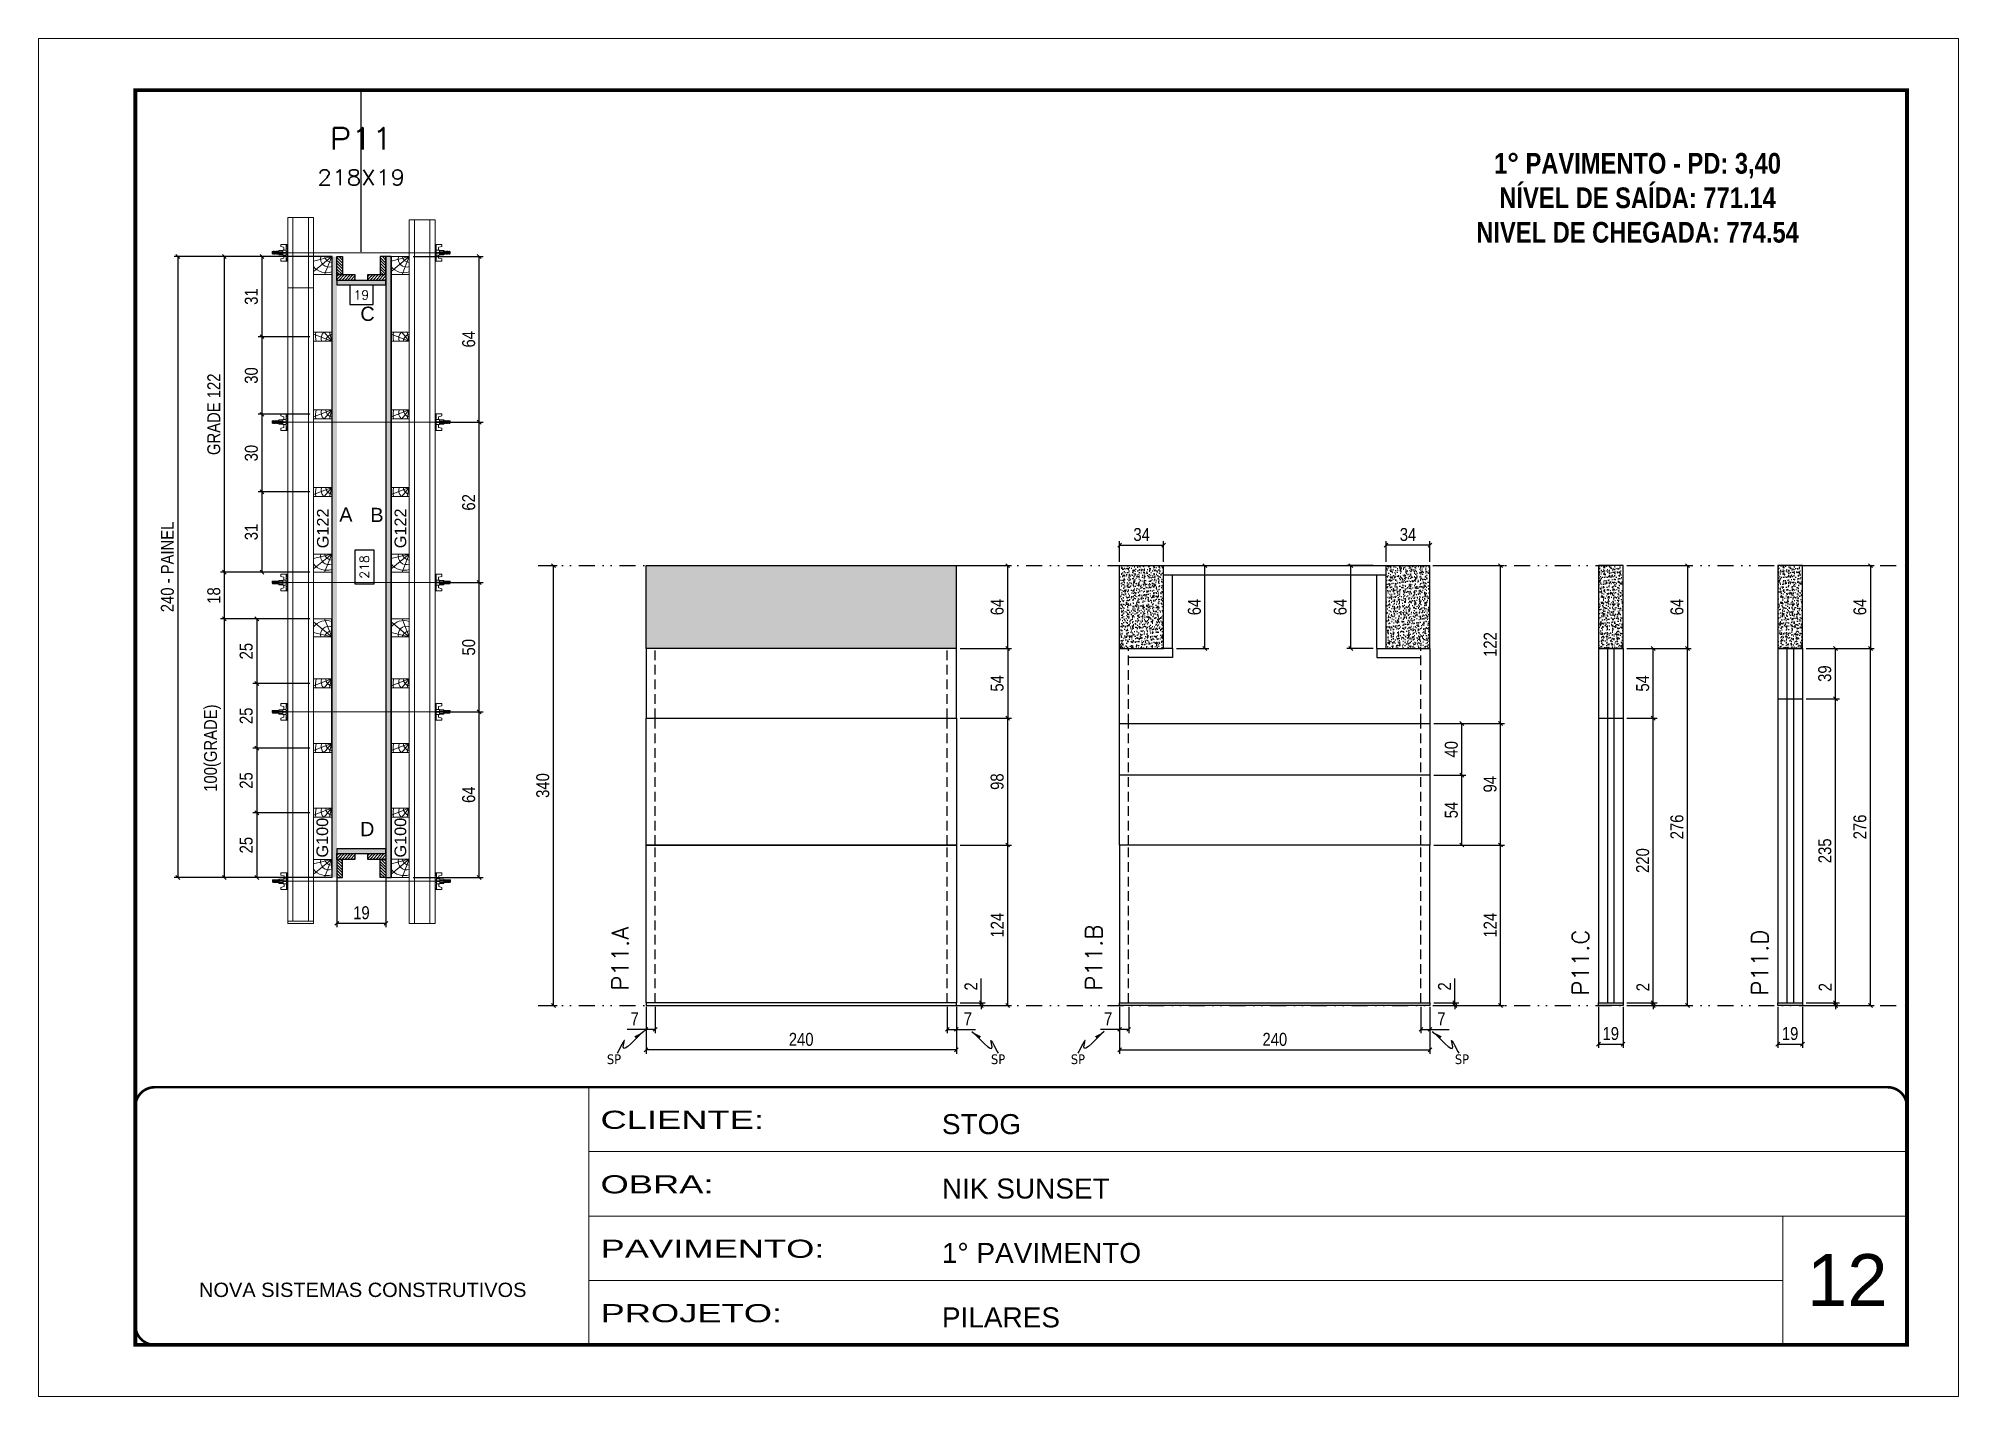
# Model space of a CAD drawing. Header units: millimetres. Extents: x 787 to 8287, y -592 to 17063.
# Drawn here: x 6194 to 7679, y 8597 to 9647 of the extents above; entities that cross this region are included whole.
import ezdxf
from ezdxf.enums import TextEntityAlignment as Align

# ---------------------------------------------------------------- set-up
doc = ezdxf.new("R2010")
doc.units = ezdxf.units.MM
for name, pattern in [('CONTINUO', [0]), ('DASHED', [0.75, 0.5, -0.25]), ('DIVIDE2', [0.625, 0.25, -0.125, 0, -0.125, 0, -0.125]), ('HIDDEN', [0.375, 0.25, -0.125])]:
    doc.linetypes.add(name, pattern=pattern)
for name, color, linetype, lineweight in [('CARIMBO', 255, 'Continuous', 9), ('Folhas', 255, 'Continuous', 9), ('Hachura', 251, 'Continuous', 9), ('Madeira', 126, 'Continuous', 18), ('Perfil Metálico', 224, 'Continuous', 18), ('SARRAFO DE PRESSAO', 251, 'DASHED', 9), ('Texto Seção', 7, 'Continuous', 15)]:
    doc.layers.add(name, color=color, linetype=linetype, lineweight=lineweight)
for name, color, linetype in [('CHAPA', 1, 'Continuous'), ('COTA', 241, 'Continuous'), ('Cota Seção (2x)', 241, 'Continuous'), ('MEIO_PONT', 93, 'Continuous'), ('NOMENCLATURA', 7, 'Continuous'), ('Nível', 160, 'Continuous'), ('Painéis', 200, 'Continuous'), ('SARR_2.2x7', 40, 'Continuous'), ('SARRAFO', 251, 'Continuous'), ('Sarrafo de Pressão', 42, 'HIDDEN'), ('texto', 7, 'Continuous'), ('Texto de Titulo', 7, 'Continuous'), ('Texto Qtd Sarr', 242, 'Continuous'), ('TEXTO_GERAL', 7, 'Continuous')]:
    doc.layers.add(name, color=color, linetype=linetype)
doc.styles.add('ARIAL', font='arial.ttf')
doc.styles.add('COTA TECNICA', font='techl___.ttf', dxfattribs={"height": 10})
doc.styles.add('COTA TECNICA 2X', font='techl___.ttf', dxfattribs={"height": 10})
doc.styles.add('COTA TECNICA-50', font='techl___.ttf', dxfattribs={"height": 10})
doc.styles.add('REGUA-120', font='ROMANS.shx', dxfattribs={"height": 15})
doc.styles.add('ROMANC', font='techb___.ttf', dxfattribs={"height": 2.5})
doc.styles.add('ROMANS', font='romans.shx')
doc.styles.add('SANSSERIF', font='sas_____.pfb')
doc.styles.get("Standard").update_dxf_attribs({"font": 'arial.ttf'})
doc.styles.add('Tecnologia', font='')
doc.styles.get('Tecnologia').set_extended_font_data('Forgotten Futurist')
doc.dimstyles.new('COTA PAINEL-50', dxfattribs={"dimtxt": 10, "dimasz": 3, "dimexe": 3, "dimexo": 3, "dimgap": 3, "dimtad": 1, "dimdec": 1, "dimzin": 12, "dimdsep": 46, "dimtxsty": 'COTA TECNICA-50', "dimblk1": 'OBLIQUE', "dimblk2": 'OBLIQUE', "dimsah": 1, "dimcen": 0.9, "dimclrd": 4, "dimclre": 4, "dimclrt": 240, "dimadec": 1, "dimazin": 3, "dimtfac": 1, "dimtdec": 1, "dimtmove": 0, "dimatfit": 3, "dimfxl": 0, "dimtolj": 1, "dimtzin": 12, "dimarcsym": 0})
doc.dimstyles.new('PAINEL', dxfattribs={"dimtxt": 10, "dimasz": 3, "dimexe": 3, "dimexo": 3, "dimgap": 3, "dimtad": 1, "dimdec": 1, "dimzin": 12, "dimdsep": 46, "dimtxsty": 'COTA TECNICA', "dimblk1": 'OBLIQUE', "dimblk2": 'OBLIQUE', "dimsah": 1, "dimcen": 0.9, "dimclrd": 4, "dimclre": 4, "dimclrt": 240, "dimadec": 1, "dimazin": 3, "dimtfac": 1, "dimtdec": 1, "dimtmove": 0, "dimatfit": 3, "dimfxl": 0, "dimtolj": 1, "dimtzin": 12, "dimarcsym": 0})
doc.dimstyles.new('SECAO PILAR', dxfattribs={"dimtxt": 10, "dimasz": 3, "dimexe": 3, "dimexo": 3, "dimgap": 3, "dimtad": 1, "dimdec": 1, "dimlfac": 0.5, "dimzin": 12, "dimdsep": 46, "dimtxsty": 'COTA TECNICA 2X', "dimblk1": 'OBLIQUE', "dimblk2": 'OBLIQUE', "dimsah": 1, "dimcen": 0.9, "dimclrd": 256, "dimclre": 256, "dimclrt": 256, "dimadec": 1, "dimazin": 3, "dimtfac": 1, "dimtdec": 1, "dimtmove": 0, "dimatfit": 3, "dimfxl": 0, "dimtolj": 1, "dimtzin": 12, "dimarcsym": 0})
doc.dimstyles.new('SECÇÃO 2', dxfattribs={"dimtxt": 7, "dimasz": 6, "dimexe": 0.18, "dimexo": 2, "dimgap": -4, "dimtad": 3, "dimdec": 1, "dimlfac": 0.5, "dimzin": 12, "dimdsep": 46, "dimtxsty": 'ROMANS', "dimblk": 'ARCHTICK', "dimcen": 0.09, "dimse1": 1, "dimse2": 1, "dimsd1": 1, "dimsd2": 1, "dimclrd": 180, "dimclre": 5, "dimclrt": 1, "dimadec": 0, "dimazin": 3, "dimtfac": 1, "dimtdec": 1, "dimtofl": 0, "dimtmove": 0, "dimatfit": 3, "dimldrblk": 'ARCHTICK', "dimfxl": 0, "dimtolj": 1, "dimtzin": 0, "dimarcsym": 0})
doc.dimstyles.get("Standard").update_dxf_attribs({"dimtxt": 0.18, "dimasz": 0.18, "dimexe": 0.18, "dimexo": 0.0625, "dimgap": 0.09, "dimtad": 0, "dimtih": 1, "dimtoh": 1, "dimdec": 4, "dimzin": 0, "dimdsep": 46, "dimtxsty": 'Standard', "dimcen": 0.09, "dimadec": 0, "dimazin": 0, "dimtfac": 1, "dimtdec": 4, "dimtofl": 0, "dimtmove": 0, "dimatfit": 3, "dimfxl": 0, "dimtolj": 1, "dimtzin": 0, "dimarcsym": 0})
pattern_1 = [(135, (-16466.6111, 18602.314), (-1.12253202, -1.12253202), [])]
pattern_2 = [(50, (-12947.5927, 4906.4152), (5.4655401, -0.4781726), [0.5715, -6.2865]), (355, (-12947.5927, 4906.415), (-1.0573026, 5.7317054), [0.4572, -5.0292175]), (100.451445, (-12947.137, 4906.3754), (4.4082374, 5.2535326), [0.4857003, -5.3427073]), (46.1842, (-12947.5927, 4907.939), (8.1323712, -1.2612698), [0.85725, -9.42975]), (96.635558, (-12946.915, 4907.834), (7.122124, 7.4227837), [0.7285507, -8.0140682]), (351.18415, (-12947.593, 4907.939), (7.122124, 7.4227837), [0.685799, -7.543792]), (21, (-12946.8307, 4907.5582), (4.5484317, -3.0679559), [0.5715, -6.2865]), (326, (-12946.8307, 4907.558), (1.8540609, 5.525639), [0.4572, -5.0292]), (71.451445, (-12946.4516, 4907.3026), (6.4024926, 2.457683), [0.4857003, -5.3426981]), (37.5, (-12947.5927, 4906.4152), (0.0926581, 2.53665117), [0, -4.96824, 0, -5.1054, 0, -5.04825]), (7.5, (-12947.5927, 4906.4152), (2.00458988, 3.00541724), [0, -2.91084, 0, -4.85394, 0, -1.92405]), (327.5, (-12949.292, 4906.4152), (4.06771786, -0.17186232), [0, -1.905, 0, -5.9436, 0, -7.8867]), (317.5, (-12950.054, 4906.4152), (4.44387544, 0.76279473), [0, -2.4765, 0, -3.94716, 0, -5.6007])]

msp = doc.modelspace()

# ---------------------------------------------------------------- texts
at = {"layer": 'CARIMBO', "style": 'ARIAL'}
msp.add_text('12', height=40, dxfattribs=at).set_placement((7561.86, 8667.14))
at = {"layer": 'NOMENCLATURA', "color": 2, "insert": (7430.74, 9585.13), "char_height": 16, "attachment_point": 2, "style": 'ROMANC'}
msp.add_mtext_dynamic_manual_height_columns('\\P1° PAVIMENTO - PD: 3,40\\PNÍVEL DE SAÍDA: 771.14\\PNIVEL DE CHEGADA: 774.54', width=328.3607, gutter_width=1, heights=[0], dxfattribs=at)
at = {"layer": 'texto', "color": 0, "char_height": 7.5, "attachment_point": 5}
for insert in [(6639.15, 8857.73), (6936.17, 8857.73), (6997.91, 8857.73), (7294.93, 8857.73)]:
    msp.add_mtext('{\\fTahoma|b0|i0|c0|p34;\\C4;SP}', dxfattribs=dict(at, insert=insert))
at = {"layer": 'Texto Seção', "color": 0, "linetype": 'Continuous', "style": 'SANSSERIF'}
for p in [(6413.94, 9252.83), (6473.94, 9252.83)]:
    msp.add_text('G122', height=9, rotation=90, dxfattribs=at).set_placement(p, align=Align.MIDDLE_LEFT)
at = {"layer": 'Texto Seção', "char_height": 13, "width": 285.3299, "attachment_point": 7, "rotation": 90, "style": 'REGUA-120'}
for s, insert in [('P11.A', (6650.45, 8910.65)), ('P11.B', (7016.69, 8910.65)), ('P11.C', (7393.07, 8906.81)), ('P11.D', (7531.78, 8906.81))]:
    msp.add_mtext(s, dxfattribs=dict(at, insert=insert))
at = {"layer": 'TEXTO_GERAL', "style": 'ARIAL'}
for s, p in [('C', (6448.52, 9434.11)), ('A', (6431.81, 9278.87)), ('B', (6455.82, 9278.6)), ('D', (6448.31, 9035.75))]:
    msp.add_text(s, height=11, dxfattribs=at).set_placement(p, align=Align.MIDDLE_CENTER)
at = {"layer": 'TEXTO_GERAL', "color": 0, "linetype": 'Continuous', "style": 'SANSSERIF'}
for p in [(6413.53, 9013.71), (6473.94, 9013.71)]:
    msp.add_text('G100', height=9, rotation=90, dxfattribs=at).set_placement(p, align=Align.MIDDLE_LEFT)

# ---------------------------------------------------------------- blocks, each defined once
blk = doc.blocks.new('9999999999')
at = {"color": 30, "linetype": 'CONTINUO'}
for p, q in [((98564.6, 34230.2), (98564.6, 34429.4)), ((98564.6, 34379.6), (99584, 34379.6)), ((98564.6, 34329.8), (99488, 34329.8)), ((99584, 34329.8), (99488, 34329.8)), ((99488, 34329.8), (99488, 34230.2)), ((98564.6, 34280), (99488, 34280))]:
    blk.add_line(p, q, dxfattribs=at)
at = {"color": 30, "linetype": 'CONTINUO', "const_width": 2}
blk.add_lwpolyline([(99584, 34230.2), (99584, 34414.4, 0.414214), (99569, 34429.4), (98229, 34429.4, 0.414214), (98214, 34414.4), (98214, 34245.2, 0.414214), (98229, 34230.2), (99584, 34230.2)], format="xyb", dxfattribs=at)
at = {"layer": 'Folhas'}
blk.add_lwpolyline([(98139, 34190.2), (99624, 34190.2), (99624, 35240.2), (98139, 35240.2)], close=True, dxfattribs=at)
at = {"layer": 'Folhas', "color": 30, "const_width": 3}
blk.add_lwpolyline([(98214, 34230.2), (99584, 34230.2), (99584, 35200.2), (98214, 35200.2)], close=True, dxfattribs=at)
at = {"color": 7, "linetype": 'Continuous', "ltscale": 5, "style": 'ARIAL'}
for s, height, p in [('STOG', 15.48, (98837.7, 34393.1)), ('NIK SUNSET', 15.48, (98837.7, 34343.3)), ('1° PAVIMENTO', 15.483, (98837.7, 34293.5)), ('NOVA SISTEMAS CONSTRUTIVOS', 11.059, (98263.2, 34267.2)), ('PILARES', 15.48, (98837.7, 34243.7))]:
    blk.add_text(s, height=height, dxfattribs=at).set_placement(p)
at = {"layer": 'Folhas', "color": 7, "style": 'Tecnologia', "width": 1.5}
for s, p in [('CLIENTE:', (98573.7, 34397.2)), ('OBRA:', (98573.7, 34347.3)), ('PAVIMENTO:', (98573.7, 34297.5)), ('PROJETO:', (98573.7, 34247.7))]:
    blk.add_text(s, height=14, dxfattribs=at).set_placement(p)
blk = doc.blocks.new('titulo1')
at = {"layer": 'Defpoints', "color": 252, "linetype": 'HIDDEN', "ltscale": 2}
blk.add_line((0, 0), (0, 125), dxfattribs=at)
at = {"layer": 'Defpoints', "style": 'ROMANS', "oblique": 15}
blk.add_attdef('FOLHA', text='', height=10, dxfattribs=at).set_placement((0, 15.6), align=Align.MIDDLE_CENTER)
at = {"layer": 'Texto Qtd Sarr', "color": 3, "style": 'ROMANS', "oblique": 15}
for tag, height, p in [('TITULO', 17, (0, 71.4)), ('SEÇÃO', 12, (0, 41.5))]:
    blk.add_attdef(tag, text='', height=height, dxfattribs=at).set_placement(p, align=Align.MIDDLE_CENTER)
blk = doc.blocks.new('*D313')
at = {"layer": 'Cota Seção (2x)', "color": 180, "lineweight": -2}
for p, q in [((6452.8, 9456.2), (6434.8, 9456.2)), ((6434.8, 9456.2), (6434.8, 9441.2)), ((6452.8, 9441.2), (6452.8, 9456.2)), ((6434.8, 9441.2), (6452.8, 9441.2))]:
    blk.add_line(p, q, dxfattribs=at)
at = {"layer": 'Defpoints', "color": 0}
for p in [(6424.8, 9439), (6424.8, 9437.2), (6462.8, 9439)]:
    blk.add_point(p, dxfattribs=at)
at = {"layer": 'Cota Seção (2x)', "color": 1, "insert": (6443.8, 9448.7), "char_height": 7, "attachment_point": 5, "style": 'ROMANS'}
blk.add_mtext('\\A1;19', dxfattribs=at)
blk = doc.blocks.new('_ArchTick')
at = {"color": 0, "linetype": 'ByBlock', "const_width": 0.15}
blk.add_lwpolyline([(-0.5, -0.5), (0.5, 0.5)], dxfattribs=at)
blk = doc.blocks.new('_Oblique')
at = {"color": 0, "linetype": 'ByBlock', "lineweight": -2}
blk.add_line((-0.5, -0.5), (0.5, 0.5), dxfattribs=at)
blk = doc.blocks.new('*D314')
at = {"layer": 'Cota Seção (2x)', "lineweight": -2}
for p, q in [((6421.1, 9478.4), (6298.9, 9478.4)), ((6301.9, 9478.4), (6301.9, 8998.3)), ((6421.1, 8998.3), (6298.9, 8998.3))]:
    blk.add_line(p, q, dxfattribs=at)
at = {"layer": 'Defpoints', "color": 0}
for p in [(6424.1, 9478.4), (6301.9, 8998.3), (6424.1, 8998.3)]:
    blk.add_point(p, dxfattribs=at)
at = {"layer": 'Cota Seção (2x)', "lineweight": -2, "xscale": 3, "yscale": 3, "zscale": 3}
for p, rotation in [((6301.9, 9478.4), 90), ((6301.9, 8998.3), 270)]:
    blk.add_blockref('_Oblique', p, dxfattribs=dict(at, rotation=rotation))
at = {"layer": 'Cota Seção (2x)', "insert": (6293.8, 9238.4), "char_height": 10, "attachment_point": 5, "rotation": 90, "style": 'COTA TECNICA 2X'}
blk.add_mtext('\\A1;240 - PAINEL', dxfattribs=at)
blk = doc.blocks.new('C')
at = {"layer": 'Hachura', "color": 0}
for p, q in [((0, 3.22), (0, -3.22)), ((0.45, 3.22), (0, 3.22)), ((0.46, 3.16), (0, 3.16)), ((0.46, 3.05), (0, 3.05)), ((0.46, 2.88), (0, 2.88)), ((0, 2.75), (0, -1.16)), ((0.46, 2.65), (0, 2.65)), ((0.46, 2.23), (0, 2.23)), ((0.46, 1.51), (0, 1.51)), ((0.39, 0.49), (0.17, 0.49)), ((0.45, -3.23), (0.45, 3.22)), ((0.45, 3.22), (2.58, 3.22)), ((1.74, 0.97), (0.45, 0.97)), ((1.45, 0.1), (0.45, 0.1)), ((1.35, 1.94), (1.35, 0.96)), ((2.58, 2.39), (1.47, 2.09)), ((1.74, -0.97), (1.74, 0.97)), ((1.74, 0.97), (1.74, 0.84)), ((1.74, 0.97), (1.74, 0.84)), ((1.74, 0.84), (3.35, 0.84)), ((3.35, 0.45), (1.74, 0.45)), ((2.58, 3.22), (2.58, 2.39)), ((3.32, 0.84), (3.32, -0.84)), ((3.35, 0.84), (3.35, -0.84)), ((3.68, 0.45), (3.35, 0.45)), ((3.84, -0.52), (3.35, 0.45)), ((3.35, 0.06), (3.67, -0.57)), ((3.68, 0.45), (4.16, -0.52)), ((3.72, 0.5), (4.25, -0.57)), ((4.37, -0.55), (3.83, 0.53)), ((4.15, 0.45), (3.93, 0.45)), ((4.42, -0.52), (3.93, 0.45)), ((4.15, 0.45), (4.26, 0.45)), ((4.26, 0.45), (4.74, -0.52)), ((4.3, 0.5), (4.83, -0.57)), ((4.95, -0.55), (4.41, 0.53)), ((4.51, 0.45), (4.84, 0.45)), ((5, -0.52), (4.51, 0.45)), ((4.84, 0.45), (5.32, -0.52)), ((4.88, 0.5), (5.41, -0.57)), ((5.53, -0.55), (4.99, 0.53)), ((5.58, -0.52), (5.09, 0.45)), ((5.42, 0.45), (5.09, 0.45)), ((5.58, -0.52), (5.09, 0.45)), ((5.42, 0.45), (5.74, -0.19)), ((5.46, 0.5), (5.74, -0.07)), ((5.74, 0.19), (5.57, 0.53)), ((5.74, 0.32), (5.68, 0.45)), ((5.68, 0.45), (5.74, 0.45)), ((5.74, 0.45), (5.9, 0.29)), ((5.74, 0.45), (5.74, -0.52)), ((5.9, -0.36), (5.9, 0.29)), ((0.45, 0), (0, 0)), ((0.46, -1.52), (0, -1.52)), ((0.46, -2.23), (0, -2.23)), ((0.46, -2.65), (0, -2.65)), ((0.46, -2.88), (0, -2.88)), ((0.46, -3.05), (0, -3.05)), ((0.46, -3.16), (0, -3.16)), ((0, -3.22), (2.57, -3.22)), ((0.08, -0.48), (0.29, -0.48)), ((0.29, -0.48), (0.4, -0.48)), ((0.45, 0), (0.45, -0.97)), ((0.45, -0.16), (1.45, -0.16)), ((0.45, -0.65), (0.45, -0.32)), ((0.45, -3.23), (0.45, -0.65)), ((0.45, -0.97), (1.74, -0.97)), ((1.35, -1.94), (1.35, -0.97)), ((2.58, -2.39), (1.47, -2.1)), ((3.35, -0.32), (1.74, -0.32)), ((3.35, -0.84), (1.74, -0.84)), ((2.58, -3.23), (2.58, -2.39)), ((3.35, -0.07), (3.58, -0.52)), ((3.35, -0.52), (3.58, -0.52)), ((3.84, -0.52), (4.16, -0.52)), ((4.42, -0.52), (4.74, -0.52)), ((4.63, -0.52), (4.74, -0.52)), ((5, -0.52), (5.32, -0.52)), ((5.58, -0.52), (5.74, -0.52)), ((5.74, -0.52), (5.9, -0.36)), ((5.74, -0.52), (5.74, -0.52))]:
    blk.add_line(p, q, dxfattribs=at)
for centre, radius, start, end in [((1.52, 1.94), 0.161, 104.74356, 180), ((1.44, -0.03), 0.129, 272.69497, 87.30503), ((3.81, 0.39), 0.143, 25.56881, 154.43119), ((4.39, 0.39), 0.143, 25.56881, 154.43119), ((4.97, 0.39), 0.143, 25.56881, 154.43119), ((5.55, 0.39), 0.143, 25.56881, 154.43119), ((0.17, -0.37), 0.174, 221.74404, 317.85924), ((1.52, -1.94), 0.161, 180, 255.25644), ((3.71, -0.4), 0.174, 222.14076, 318.25596), ((4.29, -0.4), 0.174, 222.14076, 318.25596), ((4.87, -0.4), 0.174, 222.14076, 318.25596), ((5.45, -0.4), 0.174, 222.14076, 318.25596), ((5.61, -0.4), 0.174, 317.85924, 318.25596)]:
    blk.add_arc(centre, radius, start, end, dxfattribs=at)
blk = doc.blocks.new('PONTALETE')
at = {"layer": 'Madeira'}
for q in [(2.71, 7), (7, 5.76), (7, 1.74)]:
    blk.add_line((0, 0), q, dxfattribs=at)
blk.add_lwpolyline([(0, 0), (7, 0), (7, 7), (0, 7)], close=True, dxfattribs=at)
for centre, radius, start, end in [((2.04, 0.06), 6.23, 37.28179, 109.09128), ((1.09, 0.9), 3.19, 343.60304, 109.98471), ((-0.21, -0.78), 3.09, 14.63219, 86.0383)]:
    blk.add_arc(centre, radius, start, end, dxfattribs=at)
blk = doc.blocks.new('MEIO PONTALETE')
at = {"layer": 'Madeira'}
for q in [(2.71, 7), (3.5, 2.88), (3.5, 0.87)]:
    blk.add_line((0, 0), q, dxfattribs=at)
blk.add_lwpolyline([(0, 0), (3.5, 0), (3.5, 7), (0, 7)], close=True, dxfattribs=at)
for centre, radius, start, end in [((2.04, 0.06), 6.23, 76.44987, 109.09128), ((1.09, 0.9), 3.19, 40.90626, 109.98471), ((-0.21, -0.78), 3.09, 14.63219, 86.0383)]:
    blk.add_arc(centre, radius, start, end, dxfattribs=at)
blk = doc.blocks.new('*D1225')
at = {"layer": 'Cota Seção (2x)', "lineweight": -2}
for p, q in [((6403.8, 9478.4), (6363.9, 9478.4)), ((6366.9, 9478.4), (6366.9, 9416.4)), ((6403.8, 9416.4), (6363.9, 9416.4))]:
    blk.add_line(p, q, dxfattribs=at)
at = {"layer": 'Defpoints', "color": 0}
for p in [(6406.8, 9478.4), (6366.9, 9416.4), (6406.8, 9416.4)]:
    blk.add_point(p, dxfattribs=at)
at = {"layer": 'Cota Seção (2x)', "lineweight": -2, "xscale": 3, "yscale": 3, "zscale": 3}
for p, rotation in [((6366.9, 9478.4), 90), ((6366.9, 9416.4), 270)]:
    blk.add_blockref('_Oblique', p, dxfattribs=dict(at, rotation=rotation))
at = {"layer": 'Cota Seção (2x)', "insert": (6358.7, 9447.4), "char_height": 10, "attachment_point": 5, "rotation": 90, "style": 'COTA TECNICA 2X'}
blk.add_mtext('\\A1;31', dxfattribs=at)
blk = doc.blocks.new('*D1226')
at = {"layer": 'Cota Seção (2x)', "lineweight": -2}
for p, q in [((6403.8, 9416.4), (6363.9, 9416.4)), ((6366.9, 9416.4), (6366.9, 9356.4)), ((6403.8, 9356.4), (6363.9, 9356.4))]:
    blk.add_line(p, q, dxfattribs=at)
at = {"layer": 'Defpoints', "color": 0}
for p in [(6406.8, 9416.4), (6366.9, 9356.4), (6406.8, 9356.4)]:
    blk.add_point(p, dxfattribs=at)
at = {"layer": 'Cota Seção (2x)', "lineweight": -2, "xscale": 3, "yscale": 3, "zscale": 3}
for p, rotation in [((6366.9, 9416.4), 90), ((6366.9, 9356.4), 270)]:
    blk.add_blockref('_Oblique', p, dxfattribs=dict(at, rotation=rotation))
at = {"layer": 'Cota Seção (2x)', "insert": (6358.7, 9386.4), "char_height": 10, "attachment_point": 5, "rotation": 90, "style": 'COTA TECNICA 2X'}
blk.add_mtext('\\A1;30', dxfattribs=at)
blk = doc.blocks.new('*D1227')
at = {"layer": 'Cota Seção (2x)', "lineweight": -2}
for p, q in [((6403.8, 9356.4), (6363.9, 9356.4)), ((6366.9, 9356.4), (6366.9, 9296.4)), ((6403.8, 9296.4), (6363.9, 9296.4))]:
    blk.add_line(p, q, dxfattribs=at)
at = {"layer": 'Defpoints', "color": 0}
for p in [(6406.8, 9356.4), (6366.9, 9296.4), (6406.8, 9296.4)]:
    blk.add_point(p, dxfattribs=at)
at = {"layer": 'Cota Seção (2x)', "lineweight": -2, "xscale": 3, "yscale": 3, "zscale": 3}
for p, rotation in [((6366.9, 9356.4), 90), ((6366.9, 9296.4), 270)]:
    blk.add_blockref('_Oblique', p, dxfattribs=dict(at, rotation=rotation))
at = {"layer": 'Cota Seção (2x)', "insert": (6358.7, 9326.4), "char_height": 10, "attachment_point": 5, "rotation": 90, "style": 'COTA TECNICA 2X'}
blk.add_mtext('\\A1;30', dxfattribs=at)
blk = doc.blocks.new('*D1228')
at = {"layer": 'Cota Seção (2x)', "lineweight": -2}
for p, q in [((6403.8, 9296.4), (6363.9, 9296.4)), ((6366.9, 9296.4), (6366.9, 9234.4)), ((6403.8, 9234.4), (6363.9, 9234.4))]:
    blk.add_line(p, q, dxfattribs=at)
at = {"layer": 'Defpoints', "color": 0}
for p in [(6406.8, 9296.4), (6366.9, 9234.4), (6406.8, 9234.4)]:
    blk.add_point(p, dxfattribs=at)
at = {"layer": 'Cota Seção (2x)', "lineweight": -2, "xscale": 3, "yscale": 3, "zscale": 3}
for p, rotation in [((6366.9, 9296.4), 90), ((6366.9, 9234.4), 270)]:
    blk.add_blockref('_Oblique', p, dxfattribs=dict(at, rotation=rotation))
at = {"layer": 'Cota Seção (2x)', "insert": (6358.7, 9265.4), "char_height": 10, "attachment_point": 5, "rotation": 90, "style": 'COTA TECNICA 2X'}
blk.add_mtext('\\A1;31', dxfattribs=at)
blk = doc.blocks.new('*D1229')
at = {"layer": 'Cota Seção (2x)', "lineweight": -2}
for p, q in [((6403.8, 9478.4), (6334.8, 9478.4)), ((6337.8, 9234.4), (6337.8, 9478.4)), ((6403.8, 9234.4), (6334.8, 9234.4))]:
    blk.add_line(p, q, dxfattribs=at)
at = {"layer": 'Defpoints', "color": 0}
for p in [(6337.8, 9478.4), (6406.8, 9478.4), (6406.8, 9234.4)]:
    blk.add_point(p, dxfattribs=at)
at = {"layer": 'Cota Seção (2x)', "lineweight": -2, "xscale": 3, "yscale": 3, "zscale": 3}
for p, rotation in [((6337.8, 9478.4), 90), ((6337.8, 9234.4), 270)]:
    blk.add_blockref('_Oblique', p, dxfattribs=dict(at, rotation=rotation))
at = {"layer": 'Cota Seção (2x)', "insert": (6329.7, 9356.4), "char_height": 10, "attachment_point": 5, "rotation": 90, "style": 'COTA TECNICA 2X'}
blk.add_mtext('\\A1;GRADE 122', dxfattribs=at)
blk = doc.blocks.new('*D1230')
at = {"layer": 'Cota Seção (2x)', "lineweight": -2}
for p, q in [((6403.8, 9234.4), (6334.8, 9234.4)), ((6337.8, 9198.3), (6337.8, 9234.4)), ((6403.8, 9198.3), (6334.8, 9198.3))]:
    blk.add_line(p, q, dxfattribs=at)
at = {"layer": 'Defpoints', "color": 0}
for p in [(6337.8, 9234.4), (6406.8, 9234.4), (6406.8, 9198.3)]:
    blk.add_point(p, dxfattribs=at)
at = {"layer": 'Cota Seção (2x)', "lineweight": -2, "xscale": 3, "yscale": 3, "zscale": 3}
for p, rotation in [((6337.8, 9234.4), 90), ((6337.8, 9198.3), 270)]:
    blk.add_blockref('_Oblique', p, dxfattribs=dict(at, rotation=rotation))
at = {"layer": 'Cota Seção (2x)', "insert": (6329.7, 9216.3), "char_height": 10, "attachment_point": 5, "rotation": 90, "style": 'COTA TECNICA 2X'}
blk.add_mtext('\\A1;18', dxfattribs=at)
blk = doc.blocks.new('*D1231')
at = {"layer": 'Cota Seção (2x)', "lineweight": -2}
for p, q in [((6510.4, 9126.3), (6537.9, 9126.3)), ((6534.9, 8998.3), (6534.9, 9126.3)), ((6483.8, 8998.3), (6537.9, 8998.3))]:
    blk.add_line(p, q, dxfattribs=at)
at = {"layer": 'Defpoints', "color": 0}
for p in [(6507.4, 9126.3), (6534.9, 9126.3), (6480.8, 8998.3)]:
    blk.add_point(p, dxfattribs=at)
at = {"layer": 'Cota Seção (2x)', "lineweight": -2, "xscale": 3, "yscale": 3, "zscale": 3}
for p, rotation in [((6534.9, 9126.3), 90), ((6534.9, 8998.3), 270)]:
    blk.add_blockref('_Oblique', p, dxfattribs=dict(at, rotation=rotation))
at = {"layer": 'Cota Seção (2x)', "insert": (6526.8, 9062.3), "char_height": 10, "attachment_point": 5, "rotation": 90, "style": 'COTA TECNICA 2X'}
blk.add_mtext('\\A1;64', dxfattribs=at)
blk = doc.blocks.new('*D1232')
at = {"layer": 'Cota Seção (2x)', "lineweight": -2}
for p, q in [((6503.7, 9226.3), (6537.9, 9226.3)), ((6534.9, 9126.3), (6534.9, 9226.3)), ((6510.4, 9126.3), (6537.9, 9126.3))]:
    blk.add_line(p, q, dxfattribs=at)
at = {"layer": 'Defpoints', "color": 0}
for p in [(6500.7, 9226.3), (6534.9, 9226.3), (6507.4, 9126.3)]:
    blk.add_point(p, dxfattribs=at)
at = {"layer": 'Cota Seção (2x)', "lineweight": -2, "xscale": 3, "yscale": 3, "zscale": 3}
for p, rotation in [((6534.9, 9226.3), 90), ((6534.9, 9126.3), 270)]:
    blk.add_blockref('_Oblique', p, dxfattribs=dict(at, rotation=rotation))
at = {"layer": 'Cota Seção (2x)', "insert": (6526.8, 9176.3), "char_height": 10, "attachment_point": 5, "rotation": 90, "style": 'COTA TECNICA 2X'}
blk.add_mtext('\\A1;50', dxfattribs=at)
blk = doc.blocks.new('*D1233')
at = {"layer": 'Cota Seção (2x)', "lineweight": -2}
for p, q in [((6503.7, 9350.3), (6537.9, 9350.3)), ((6534.9, 9226.3), (6534.9, 9350.3)), ((6503.7, 9226.3), (6537.9, 9226.3))]:
    blk.add_line(p, q, dxfattribs=at)
at = {"layer": 'Defpoints', "color": 0}
for p in [(6500.7, 9350.3), (6534.9, 9350.3), (6500.7, 9226.3)]:
    blk.add_point(p, dxfattribs=at)
at = {"layer": 'Cota Seção (2x)', "lineweight": -2, "xscale": 3, "yscale": 3, "zscale": 3}
for p, rotation in [((6534.9, 9350.3), 90), ((6534.9, 9226.3), 270)]:
    blk.add_blockref('_Oblique', p, dxfattribs=dict(at, rotation=rotation))
at = {"layer": 'Cota Seção (2x)', "insert": (6526.8, 9288.3), "char_height": 10, "attachment_point": 5, "rotation": 90, "style": 'COTA TECNICA 2X'}
blk.add_mtext('\\A1;62', dxfattribs=at)
blk = doc.blocks.new('*D1234')
at = {"layer": 'Cota Seção (2x)', "lineweight": -2}
for p, q in [((6483.8, 9478.4), (6537.9, 9478.4)), ((6534.9, 9350.3), (6534.9, 9478.4)), ((6503.7, 9350.3), (6537.9, 9350.3))]:
    blk.add_line(p, q, dxfattribs=at)
at = {"layer": 'Defpoints', "color": 0}
for p in [(6480.8, 9478.4), (6534.9, 9478.4), (6500.7, 9350.3)]:
    blk.add_point(p, dxfattribs=at)
at = {"layer": 'Cota Seção (2x)', "lineweight": -2, "xscale": 3, "yscale": 3, "zscale": 3}
for p, rotation in [((6534.9, 9478.4), 90), ((6534.9, 9350.3), 270)]:
    blk.add_blockref('_Oblique', p, dxfattribs=dict(at, rotation=rotation))
at = {"layer": 'Cota Seção (2x)', "insert": (6526.8, 9414.4), "char_height": 10, "attachment_point": 5, "rotation": 90, "style": 'COTA TECNICA 2X'}
blk.add_mtext('\\A1;64', dxfattribs=at)
blk = doc.blocks.new('*D1235')
at = {"layer": 'COTA', "lineweight": -2}
for p, q in [((6424.8, 9013.7), (6424.8, 8959.9)), ((6462.8, 9013.7), (6462.8, 8959.9)), ((6424.8, 8962.9), (6462.8, 8962.9))]:
    blk.add_line(p, q, dxfattribs=at)
at = {"layer": 'Defpoints', "color": 0}
for p in [(6424.8, 9016.7), (6462.8, 9016.7), (6462.8, 8962.9)]:
    blk.add_point(p, dxfattribs=at)
at = {"layer": 'COTA', "lineweight": -2, "xscale": 3, "yscale": 3, "zscale": 3, "rotation": 180}
blk.add_blockref('_Oblique', (6424.8, 8962.9), dxfattribs=at)
at = {"layer": 'COTA', "lineweight": -2, "xscale": 3, "yscale": 3, "zscale": 3}
blk.add_blockref('_Oblique', (6462.8, 8962.9), dxfattribs=at)
at = {"layer": 'COTA', "insert": (6443.8, 8971), "char_height": 10, "attachment_point": 5, "style": 'COTA TECNICA 2X'}
blk.add_mtext('\\A1;19', dxfattribs=at)
blk = doc.blocks.new('*D295')
at = {"layer": 'Cota Seção (2x)', "lineweight": -2}
for p, q in [((6403.8, 9198.3), (6359.9, 9198.3)), ((6362.9, 9198.3), (6362.9, 9148.3)), ((6403.8, 9148.3), (6359.9, 9148.3))]:
    blk.add_line(p, q, dxfattribs=at)
at = {"layer": 'Defpoints', "color": 0}
for p in [(6406.8, 9198.3), (6362.9, 9148.3), (6406.8, 9148.3)]:
    blk.add_point(p, dxfattribs=at)
at = {"layer": 'Cota Seção (2x)', "lineweight": -2, "xscale": 3, "yscale": 3, "zscale": 3}
for p, rotation in [((6362.9, 9198.3), 90), ((6362.9, 9148.3), 270)]:
    blk.add_blockref('_Oblique', p, dxfattribs=dict(at, rotation=rotation))
at = {"layer": 'Cota Seção (2x)', "insert": (6354.7, 9173.3), "char_height": 10, "attachment_point": 5, "rotation": 90, "style": 'COTA TECNICA 2X'}
blk.add_mtext('\\A1;25', dxfattribs=at)
blk = doc.blocks.new('*D296')
at = {"layer": 'Cota Seção (2x)', "lineweight": -2}
for p, q in [((6403.8, 9198.3), (6334.8, 9198.3)), ((6337.8, 8998.3), (6337.8, 9198.3)), ((6403.8, 8998.3), (6334.8, 8998.3))]:
    blk.add_line(p, q, dxfattribs=at)
at = {"layer": 'Defpoints', "color": 0}
for p in [(6337.8, 9198.3), (6406.8, 9198.3), (6406.8, 8998.3)]:
    blk.add_point(p, dxfattribs=at)
at = {"layer": 'Cota Seção (2x)', "lineweight": -2, "xscale": 3, "yscale": 3, "zscale": 3}
for p, rotation in [((6337.8, 9198.3), 90), ((6337.8, 8998.3), 270)]:
    blk.add_blockref('_Oblique', p, dxfattribs=dict(at, rotation=rotation))
at = {"layer": 'Cota Seção (2x)', "insert": (6328.6, 9098.3), "char_height": 10, "attachment_point": 5, "rotation": 90, "style": 'COTA TECNICA 2X'}
blk.add_mtext('\\A1;100(GRADE)', dxfattribs=at)
blk = doc.blocks.new('*D1236')
at = {"layer": 'Cota Seção (2x)', "lineweight": -2}
for p, q in [((6403.8, 9148.3), (6359.9, 9148.3)), ((6362.9, 9148.3), (6362.9, 9098.3)), ((6403.8, 9098.3), (6359.9, 9098.3))]:
    blk.add_line(p, q, dxfattribs=at)
at = {"layer": 'Defpoints', "color": 0}
for p in [(6406.8, 9148.3), (6362.9, 9098.3), (6406.8, 9098.3)]:
    blk.add_point(p, dxfattribs=at)
at = {"layer": 'Cota Seção (2x)', "lineweight": -2, "xscale": 3, "yscale": 3, "zscale": 3}
for p, rotation in [((6362.9, 9148.3), 90), ((6362.9, 9098.3), 270)]:
    blk.add_blockref('_Oblique', p, dxfattribs=dict(at, rotation=rotation))
at = {"layer": 'Cota Seção (2x)', "insert": (6354.7, 9123.3), "char_height": 10, "attachment_point": 5, "rotation": 90, "style": 'COTA TECNICA 2X'}
blk.add_mtext('\\A1;25', dxfattribs=at)
blk = doc.blocks.new('*D1237')
at = {"layer": 'Cota Seção (2x)', "lineweight": -2}
for p, q in [((6403.8, 9098.3), (6359.9, 9098.3)), ((6362.9, 9098.3), (6362.9, 9048.3)), ((6403.8, 9048.3), (6359.9, 9048.3))]:
    blk.add_line(p, q, dxfattribs=at)
at = {"layer": 'Defpoints', "color": 0}
for p in [(6406.8, 9098.3), (6362.9, 9048.3), (6406.8, 9048.3)]:
    blk.add_point(p, dxfattribs=at)
at = {"layer": 'Cota Seção (2x)', "lineweight": -2, "xscale": 3, "yscale": 3, "zscale": 3}
for p, rotation in [((6362.9, 9098.3), 90), ((6362.9, 9048.3), 270)]:
    blk.add_blockref('_Oblique', p, dxfattribs=dict(at, rotation=rotation))
at = {"layer": 'Cota Seção (2x)', "insert": (6354.7, 9073.3), "char_height": 10, "attachment_point": 5, "rotation": 90, "style": 'COTA TECNICA 2X'}
blk.add_mtext('\\A1;25', dxfattribs=at)
blk = doc.blocks.new('*D1238')
at = {"layer": 'Cota Seção (2x)', "lineweight": -2}
for p, q in [((6403.8, 9048.3), (6359.9, 9048.3)), ((6362.9, 9048.3), (6362.9, 8998.3)), ((6403.8, 8998.3), (6359.9, 8998.3))]:
    blk.add_line(p, q, dxfattribs=at)
at = {"layer": 'Defpoints', "color": 0}
for p in [(6406.8, 9048.3), (6362.9, 8998.3), (6406.8, 8998.3)]:
    blk.add_point(p, dxfattribs=at)
at = {"layer": 'Cota Seção (2x)', "lineweight": -2, "xscale": 3, "yscale": 3, "zscale": 3}
for p, rotation in [((6362.9, 9048.3), 90), ((6362.9, 8998.3), 270)]:
    blk.add_blockref('_Oblique', p, dxfattribs=dict(at, rotation=rotation))
at = {"layer": 'Cota Seção (2x)', "insert": (6354.7, 9023.3), "char_height": 10, "attachment_point": 5, "rotation": 90, "style": 'COTA TECNICA 2X'}
blk.add_mtext('\\A1;25', dxfattribs=at)
blk = doc.blocks.new('*D1239')
at = {"layer": 'Cota Seção (2x)', "color": 180, "lineweight": -2}
for p, q in [((6453.6, 9251.4), (6438.6, 9251.4)), ((6438.6, 9251.4), (6438.6, 9225.4)), ((6453.6, 9225.4), (6453.6, 9251.4)), ((6438.6, 9225.4), (6453.6, 9225.4))]:
    blk.add_line(p, q, dxfattribs=at)
at = {"layer": 'Defpoints', "color": 0}
for p in [(6457.6, 9456.4), (6462.8, 9456.4), (6462.8, 9020.3)]:
    blk.add_point(p, dxfattribs=at)
at = {"layer": 'Cota Seção (2x)', "color": 1, "insert": (6446.1, 9238.4), "char_height": 7, "attachment_point": 5, "rotation": 90, "style": 'ROMANS'}
blk.add_mtext('\\A1;218', dxfattribs=at)
blk = doc.blocks.new('*D1194')
at = {"layer": 'COTA', "color": 4, "lineweight": -2}
for p, q in [((6583.5, 9239.4), (6595.3, 9239.4)), ((6592.3, 8899.4), (6592.3, 9239.4)), ((6583.5, 8899.4), (6595.3, 8899.4))]:
    blk.add_line(p, q, dxfattribs=at)
at = {"layer": 'Defpoints', "color": 0}
for p in [(6580.5, 9239.4), (6592.3, 9239.4), (6580.5, 8899.4)]:
    blk.add_point(p, dxfattribs=at)
at = {"layer": 'COTA', "color": 4, "lineweight": -2, "xscale": 3, "yscale": 3, "zscale": 3}
for p, rotation in [((6592.3, 9239.4), 90), ((6592.3, 8899.4), 270)]:
    blk.add_blockref('_Oblique', p, dxfattribs=dict(at, rotation=rotation))
at = {"layer": 'COTA', "color": 240, "insert": (6584.1, 9069.4), "char_height": 10, "attachment_point": 5, "rotation": 90, "style": 'COTA TECNICA-50'}
blk.add_mtext('\\A1;340', dxfattribs=at)
blk = doc.blocks.new('*D222')
at = {"layer": 'COTA', "color": 4, "lineweight": -2}
for p, q in [((6663.9, 8898.4), (6663.9, 8862)), ((6903.9, 8898.4), (6903.9, 8862)), ((6903.9, 8865), (6663.9, 8865))]:
    blk.add_line(p, q, dxfattribs=at)
at = {"layer": 'Defpoints', "color": 0}
for p in [(6663.9, 8901.4), (6903.9, 8901.4), (6663.9, 8865)]:
    blk.add_point(p, dxfattribs=at)
at = {"layer": 'COTA', "color": 4, "lineweight": -2, "xscale": 3, "yscale": 3, "zscale": 3, "rotation": 180}
blk.add_blockref('_Oblique', (6663.9, 8865), dxfattribs=at)
at = {"layer": 'COTA', "color": 4, "lineweight": -2, "xscale": 3, "yscale": 3, "zscale": 3}
blk.add_blockref('_Oblique', (6903.9, 8865), dxfattribs=at)
at = {"layer": 'COTA', "color": 240, "insert": (6783.9, 8873.1), "char_height": 10, "attachment_point": 5, "style": 'COTA TECNICA'}
blk.add_mtext('\\A1;240', dxfattribs=at)
blk = doc.blocks.new('*D223')
at = {"layer": 'COTA', "color": 4, "lineweight": -2}
for p, q in [((6896.9, 8898.4), (6896.9, 8877.9)), ((6903.9, 8896.4), (6903.9, 8877.9)), ((6896.9, 8880.9), (6903.9, 8880.9)), ((6903.9, 8880.9), (6918.7, 8880.9))]:
    blk.add_line(p, q, dxfattribs=at)
at = {"layer": 'Defpoints', "color": 0}
for p in [(6896.9, 8901.4), (6903.9, 8899.4), (6903.9, 8880.9)]:
    blk.add_point(p, dxfattribs=at)
at = {"layer": 'COTA', "color": 4, "lineweight": -2, "xscale": 3, "yscale": 3, "zscale": 3, "rotation": 180}
blk.add_blockref('_Oblique', (6896.9, 8880.9), dxfattribs=at)
at = {"layer": 'COTA', "color": 4, "lineweight": -2, "xscale": 3, "yscale": 3, "zscale": 3}
blk.add_blockref('_Oblique', (6903.9, 8880.9), dxfattribs=at)
at = {"layer": 'COTA', "color": 240, "insert": (6912.8, 8889), "char_height": 10, "attachment_point": 5, "style": 'COTA TECNICA-50'}
blk.add_mtext('\\A1;7', dxfattribs=at)
blk = doc.blocks.new('*D224')
at = {"layer": 'COTA', "color": 4, "lineweight": -2}
for p, q in [((6663.9, 8896.4), (6663.9, 8877.9)), ((6670.9, 8898.4), (6670.9, 8877.9)), ((6663.9, 8880.9), (6649.2, 8880.9)), ((6670.9, 8880.9), (6663.9, 8880.9))]:
    blk.add_line(p, q, dxfattribs=at)
at = {"layer": 'Defpoints', "color": 0}
for p in [(6663.9, 8899.4), (6670.9, 8901.4), (6663.9, 8880.9)]:
    blk.add_point(p, dxfattribs=at)
at = {"layer": 'COTA', "color": 4, "lineweight": -2, "xscale": 3, "yscale": 3, "zscale": 3, "rotation": 180}
blk.add_blockref('_Oblique', (6663.9, 8880.9), dxfattribs=at)
at = {"layer": 'COTA', "color": 4, "lineweight": -2, "xscale": 3, "yscale": 3, "zscale": 3}
blk.add_blockref('_Oblique', (6670.9, 8880.9), dxfattribs=at)
at = {"layer": 'COTA', "color": 240, "insert": (6655.1, 8889), "char_height": 10, "attachment_point": 5, "style": 'COTA TECNICA-50'}
blk.add_mtext('\\A1;7', dxfattribs=at)
blk = doc.blocks.new('*D225')
at = {"layer": 'COTA', "color": 4, "linetype": 'ByBlock', "lineweight": -2}
for p, q in [((6906.9, 9023.4), (6946.6, 9023.4)), ((6943.6, 8899.4), (6943.6, 9023.4)), ((6906.9, 8899.4), (6946.6, 8899.4))]:
    blk.add_line(p, q, dxfattribs=at)
at = {"layer": 'Defpoints', "color": 0, "linetype": 'ByBlock'}
for p in [(6903.9, 9023.4), (6943.6, 9023.4), (6903.9, 8899.4)]:
    blk.add_point(p, dxfattribs=at)
at = {"layer": 'COTA', "color": 4, "linetype": 'ByBlock', "lineweight": -2, "xscale": 3, "yscale": 3, "zscale": 3}
for p, rotation in [((6943.6, 9023.4), 90), ((6943.6, 8899.4), 270)]:
    blk.add_blockref('_Oblique', p, dxfattribs=dict(at, rotation=rotation))
at = {"layer": 'COTA', "color": 240, "linetype": 'ByBlock', "insert": (6935.5, 8961.4), "char_height": 10, "attachment_point": 5, "rotation": 90, "style": 'COTA TECNICA'}
blk.add_mtext('\\A1;124', dxfattribs=at)
blk = doc.blocks.new('*D226')
at = {"layer": 'COTA', "color": 4, "lineweight": -2}
for p, q in [((6923.2, 8901.4), (6923.2, 8920.2)), ((6906.9, 8901.4), (6926.2, 8901.4)), ((6906.9, 8899.4), (6926.2, 8899.4)), ((6923.2, 8899.4), (6923.2, 8901.4)), ((6923.2, 8899.4), (6923.2, 8896.4))]:
    blk.add_line(p, q, dxfattribs=at)
at = {"layer": 'Defpoints', "color": 0}
for p in [(6903.9, 8901.4), (6903.9, 8899.4), (6923.2, 8899.4)]:
    blk.add_point(p, dxfattribs=at)
at = {"layer": 'COTA', "color": 4, "lineweight": -2, "xscale": 3, "yscale": 3, "zscale": 3}
for p, rotation in [((6923.2, 8901.4), 270), ((6923.2, 8899.4), 90)]:
    blk.add_blockref('_Oblique', p, dxfattribs=dict(at, rotation=rotation))
at = {"layer": 'COTA', "color": 240, "insert": (6915.2, 8914.1), "char_height": 10, "attachment_point": 5, "rotation": 90, "style": 'COTA TECNICA-50'}
blk.add_mtext('\\A1;2', dxfattribs=at)
blk = doc.blocks.new('*D227')
at = {"layer": 'COTA', "color": 4, "linetype": 'ByBlock', "lineweight": -2}
for p, q in [((6906.9, 9023.4), (6946.6, 9023.4)), ((6943.6, 8899.4), (6943.6, 9023.4)), ((6906.9, 8899.4), (6946.6, 8899.4))]:
    blk.add_line(p, q, dxfattribs=at)
at = {"layer": 'Defpoints', "color": 0, "linetype": 'ByBlock'}
for p in [(6903.9, 9023.4), (6943.6, 9023.4), (6903.9, 8899.4)]:
    blk.add_point(p, dxfattribs=at)
at = {"layer": 'COTA', "color": 4, "linetype": 'ByBlock', "lineweight": -2, "xscale": 3, "yscale": 3, "zscale": 3}
for p, rotation in [((6943.6, 9023.4), 90), ((6943.6, 8899.4), 270)]:
    blk.add_blockref('_Oblique', p, dxfattribs=dict(at, rotation=rotation))
at = {"layer": 'COTA', "color": 240, "linetype": 'ByBlock', "insert": (6935.5, 8961.4), "char_height": 10, "attachment_point": 5, "rotation": 90, "style": 'COTA TECNICA'}
blk.add_mtext('\\A1;124', dxfattribs=at)
blk = doc.blocks.new('*D228')
at = {"layer": 'COTA', "color": 4, "lineweight": -2}
for p, q in [((6906.9, 9121.4), (6946.6, 9121.4)), ((6943.6, 9023.4), (6943.6, 9121.4)), ((6906.9, 9023.4), (6946.6, 9023.4))]:
    blk.add_line(p, q, dxfattribs=at)
at = {"layer": 'Defpoints', "color": 0}
for p in [(6903.9, 9121.4), (6943.6, 9121.4), (6903.9, 9023.4)]:
    blk.add_point(p, dxfattribs=at)
at = {"layer": 'COTA', "color": 4, "lineweight": -2, "xscale": 3, "yscale": 3, "zscale": 3}
for p, rotation in [((6943.6, 9121.4), 90), ((6943.6, 9023.4), 270)]:
    blk.add_blockref('_Oblique', p, dxfattribs=dict(at, rotation=rotation))
at = {"layer": 'COTA', "color": 240, "insert": (6935.5, 9072.4), "char_height": 10, "attachment_point": 5, "rotation": 90, "style": 'COTA TECNICA-50'}
blk.add_mtext('\\A1;98', dxfattribs=at)
blk = doc.blocks.new('*D229')
at = {"layer": 'COTA', "color": 4, "lineweight": -2}
for p, q in [((6906.9, 9239.4), (6946.6, 9239.4)), ((6943.6, 9175.4), (6943.6, 9239.4)), ((6906.9, 9175.4), (6946.6, 9175.4))]:
    blk.add_line(p, q, dxfattribs=at)
at = {"layer": 'Defpoints', "color": 0}
for p in [(6903.9, 9239.4), (6943.6, 9239.4), (6903.9, 9175.4)]:
    blk.add_point(p, dxfattribs=at)
at = {"layer": 'COTA', "color": 4, "lineweight": -2, "xscale": 3, "yscale": 3, "zscale": 3}
for p, rotation in [((6943.6, 9239.4), 90), ((6943.6, 9175.4), 270)]:
    blk.add_blockref('_Oblique', p, dxfattribs=dict(at, rotation=rotation))
at = {"layer": 'COTA', "color": 240, "insert": (6935.5, 9207.4), "char_height": 10, "attachment_point": 5, "rotation": 90, "style": 'COTA TECNICA-50'}
blk.add_mtext('\\A1;64', dxfattribs=at)
blk = doc.blocks.new('*D230')
at = {"layer": 'COTA', "color": 4, "lineweight": -2}
for p, q in [((6906.9, 9175.4), (6946.6, 9175.4)), ((6943.6, 9175.4), (6943.6, 9121.4)), ((6906.9, 9121.4), (6946.6, 9121.4))]:
    blk.add_line(p, q, dxfattribs=at)
at = {"layer": 'Defpoints', "color": 0}
for p in [(6903.9, 9175.4), (6903.9, 9121.4), (6943.6, 9121.4)]:
    blk.add_point(p, dxfattribs=at)
at = {"layer": 'COTA', "color": 4, "lineweight": -2, "xscale": 3, "yscale": 3, "zscale": 3}
for p, rotation in [((6943.6, 9175.4), 90), ((6943.6, 9121.4), 270)]:
    blk.add_blockref('_Oblique', p, dxfattribs=dict(at, rotation=rotation))
at = {"layer": 'COTA', "color": 240, "insert": (6935.5, 9148.4), "char_height": 10, "attachment_point": 5, "rotation": 90, "style": 'COTA TECNICA-50'}
blk.add_mtext('\\A1;54', dxfattribs=at)
blk = doc.blocks.new('*D231')
at = {"layer": 'COTA', "color": 4, "lineweight": -2}
for p, q in [((7030.2, 8898.4), (7030.2, 8862)), ((7270.2, 8898.4), (7270.2, 8862)), ((7030.2, 8865), (7270.2, 8865))]:
    blk.add_line(p, q, dxfattribs=at)
at = {"layer": 'Defpoints', "color": 0}
for p in [(7030.2, 8901.4), (7270.2, 8901.4), (7270.2, 8865)]:
    blk.add_point(p, dxfattribs=at)
at = {"layer": 'COTA', "color": 4, "lineweight": -2, "xscale": 3, "yscale": 3, "zscale": 3, "rotation": 180}
blk.add_blockref('_Oblique', (7030.2, 8865), dxfattribs=at)
at = {"layer": 'COTA', "color": 4, "lineweight": -2, "xscale": 3, "yscale": 3, "zscale": 3}
blk.add_blockref('_Oblique', (7270.2, 8865), dxfattribs=at)
at = {"layer": 'COTA', "color": 240, "insert": (7150.2, 8873.1), "char_height": 10, "attachment_point": 5, "style": 'COTA TECNICA'}
blk.add_mtext('\\A1;240', dxfattribs=at)
blk = doc.blocks.new('*D232')
at = {"layer": 'COTA', "color": 4, "lineweight": -2}
for p, q in [((7030.2, 8896.4), (7030.2, 8877.9)), ((7037.2, 8898.4), (7037.2, 8877.9)), ((7030.2, 8880.9), (7015.4, 8880.9)), ((7037.2, 8880.9), (7030.2, 8880.9))]:
    blk.add_line(p, q, dxfattribs=at)
at = {"layer": 'Defpoints', "color": 0}
for p in [(7030.2, 8899.4), (7037.2, 8901.4), (7030.2, 8880.9)]:
    blk.add_point(p, dxfattribs=at)
at = {"layer": 'COTA', "color": 4, "lineweight": -2, "xscale": 3, "yscale": 3, "zscale": 3, "rotation": 180}
blk.add_blockref('_Oblique', (7030.2, 8880.9), dxfattribs=at)
at = {"layer": 'COTA', "color": 4, "lineweight": -2, "xscale": 3, "yscale": 3, "zscale": 3}
blk.add_blockref('_Oblique', (7037.2, 8880.9), dxfattribs=at)
at = {"layer": 'COTA', "color": 240, "insert": (7021.3, 8889), "char_height": 10, "attachment_point": 5, "style": 'COTA TECNICA-50'}
blk.add_mtext('\\A1;7', dxfattribs=at)
blk = doc.blocks.new('*D233')
at = {"layer": 'COTA', "color": 4, "lineweight": -2}
for p, q in [((7263.2, 8898.4), (7263.2, 8877.9)), ((7270.2, 8896.4), (7270.2, 8877.9)), ((7263.2, 8880.9), (7270.2, 8880.9)), ((7270.2, 8880.9), (7284.9, 8880.9))]:
    blk.add_line(p, q, dxfattribs=at)
at = {"layer": 'Defpoints', "color": 0}
for p in [(7263.2, 8901.4), (7270.2, 8899.4), (7270.2, 8880.9)]:
    blk.add_point(p, dxfattribs=at)
at = {"layer": 'COTA', "color": 4, "lineweight": -2, "xscale": 3, "yscale": 3, "zscale": 3, "rotation": 180}
blk.add_blockref('_Oblique', (7263.2, 8880.9), dxfattribs=at)
at = {"layer": 'COTA', "color": 4, "lineweight": -2, "xscale": 3, "yscale": 3, "zscale": 3}
blk.add_blockref('_Oblique', (7270.2, 8880.9), dxfattribs=at)
at = {"layer": 'COTA', "color": 240, "insert": (7279, 8889), "char_height": 10, "attachment_point": 5, "style": 'COTA TECNICA-50'}
blk.add_mtext('\\A1;7', dxfattribs=at)
blk = doc.blocks.new('*D234')
at = {"layer": 'COTA', "color": 4, "linetype": 'ByBlock', "lineweight": -2}
for p, q in [((7273.2, 9023.4), (7327.8, 9023.4)), ((7324.8, 8899.4), (7324.8, 9023.4)), ((7273.2, 8899.4), (7327.8, 8899.4))]:
    blk.add_line(p, q, dxfattribs=at)
at = {"layer": 'Defpoints', "color": 0, "linetype": 'ByBlock'}
for p in [(7270.2, 9023.4), (7324.8, 9023.4), (7270.2, 8899.4)]:
    blk.add_point(p, dxfattribs=at)
at = {"layer": 'COTA', "color": 4, "linetype": 'ByBlock', "lineweight": -2, "xscale": 3, "yscale": 3, "zscale": 3}
for p, rotation in [((7324.8, 9023.4), 90), ((7324.8, 8899.4), 270)]:
    blk.add_blockref('_Oblique', p, dxfattribs=dict(at, rotation=rotation))
at = {"layer": 'COTA', "color": 240, "linetype": 'ByBlock', "insert": (7316.7, 8961.4), "char_height": 10, "attachment_point": 5, "rotation": 90, "style": 'COTA TECNICA'}
blk.add_mtext('\\A1;124', dxfattribs=at)
blk = doc.blocks.new('*D235')
at = {"layer": 'COTA', "color": 4, "lineweight": -2}
for p, q in [((7289.4, 8901.4), (7289.4, 8920.2)), ((7273.2, 8901.4), (7292.4, 8901.4)), ((7273.2, 8899.4), (7292.4, 8899.4)), ((7289.4, 8899.4), (7289.4, 8901.4)), ((7289.4, 8899.4), (7289.4, 8896.4))]:
    blk.add_line(p, q, dxfattribs=at)
at = {"layer": 'Defpoints', "color": 0}
for p in [(7270.2, 8901.4), (7270.2, 8899.4), (7289.4, 8899.4)]:
    blk.add_point(p, dxfattribs=at)
at = {"layer": 'COTA', "color": 4, "lineweight": -2, "xscale": 3, "yscale": 3, "zscale": 3}
for p, rotation in [((7289.4, 8901.4), 270), ((7289.4, 8899.4), 90)]:
    blk.add_blockref('_Oblique', p, dxfattribs=dict(at, rotation=rotation))
at = {"layer": 'COTA', "color": 240, "insert": (7281.4, 8914.1), "char_height": 10, "attachment_point": 5, "rotation": 90, "style": 'COTA TECNICA-50'}
blk.add_mtext('\\A1;2', dxfattribs=at)
blk = doc.blocks.new('*D236')
at = {"layer": 'COTA', "color": 4, "linetype": 'ByBlock', "lineweight": -2}
for p, q in [((7273.2, 9023.4), (7327.8, 9023.4)), ((7324.8, 8899.4), (7324.8, 9023.4)), ((7273.2, 8899.4), (7327.8, 8899.4))]:
    blk.add_line(p, q, dxfattribs=at)
at = {"layer": 'Defpoints', "color": 0, "linetype": 'ByBlock'}
for p in [(7270.2, 9023.4), (7324.8, 9023.4), (7270.2, 8899.4)]:
    blk.add_point(p, dxfattribs=at)
at = {"layer": 'COTA', "color": 4, "linetype": 'ByBlock', "lineweight": -2, "xscale": 3, "yscale": 3, "zscale": 3}
for p, rotation in [((7324.8, 9023.4), 90), ((7324.8, 8899.4), 270)]:
    blk.add_blockref('_Oblique', p, dxfattribs=dict(at, rotation=rotation))
at = {"layer": 'COTA', "color": 240, "linetype": 'ByBlock', "insert": (7316.7, 8961.4), "char_height": 10, "attachment_point": 5, "rotation": 90, "style": 'COTA TECNICA'}
blk.add_mtext('\\A1;124', dxfattribs=at)
blk = doc.blocks.new('*D237')
at = {"layer": 'COTA', "color": 4, "lineweight": -2}
for p, q in [((7273.2, 9117.4), (7327.8, 9117.4)), ((7324.8, 9023.4), (7324.8, 9117.4)), ((7273.2, 9023.4), (7327.8, 9023.4))]:
    blk.add_line(p, q, dxfattribs=at)
at = {"layer": 'Defpoints', "color": 0}
for p in [(7270.2, 9117.4), (7324.8, 9117.4), (7270.2, 9023.4)]:
    blk.add_point(p, dxfattribs=at)
at = {"layer": 'COTA', "color": 4, "lineweight": -2, "xscale": 3, "yscale": 3, "zscale": 3}
for p, rotation in [((7324.8, 9117.4), 90), ((7324.8, 9023.4), 270)]:
    blk.add_blockref('_Oblique', p, dxfattribs=dict(at, rotation=rotation))
at = {"layer": 'COTA', "color": 240, "insert": (7316.7, 9070.4), "char_height": 10, "attachment_point": 5, "rotation": 90, "style": 'COTA TECNICA-50'}
blk.add_mtext('\\A1;94', dxfattribs=at)
blk = doc.blocks.new('*D238')
at = {"layer": 'COTA', "color": 4, "lineweight": -2}
for p, q in [((7273.2, 9239.4), (7327.8, 9239.4)), ((7324.8, 9117.4), (7324.8, 9239.4)), ((7273.2, 9117.4), (7327.8, 9117.4))]:
    blk.add_line(p, q, dxfattribs=at)
at = {"layer": 'Defpoints', "color": 0}
for p in [(7270.2, 9239.4), (7324.8, 9239.4), (7270.2, 9117.4)]:
    blk.add_point(p, dxfattribs=at)
at = {"layer": 'COTA', "color": 4, "lineweight": -2, "xscale": 3, "yscale": 3, "zscale": 3}
for p, rotation in [((7324.8, 9239.4), 90), ((7324.8, 9117.4), 270)]:
    blk.add_blockref('_Oblique', p, dxfattribs=dict(at, rotation=rotation))
at = {"layer": 'COTA', "color": 240, "insert": (7316.7, 9178.4), "char_height": 10, "attachment_point": 5, "rotation": 90, "style": 'COTA TECNICA-50'}
blk.add_mtext('\\A1;122', dxfattribs=at)
blk = doc.blocks.new('*D212')
at = {"layer": 'COTA', "color": 4, "lineweight": -2}
for p, q in [((7400.5, 8898.4), (7400.5, 8866.5)), ((7419.5, 8898.4), (7419.5, 8866.5)), ((7400.5, 8869.5), (7419.5, 8869.5))]:
    blk.add_line(p, q, dxfattribs=at)
at = {"layer": 'Defpoints', "color": 0}
for p in [(7400.5, 8901.4), (7419.5, 8901.4), (7419.5, 8869.5)]:
    blk.add_point(p, dxfattribs=at)
at = {"layer": 'COTA', "color": 4, "lineweight": -2, "xscale": 3, "yscale": 3, "zscale": 3, "rotation": 180}
blk.add_blockref('_Oblique', (7400.5, 8869.5), dxfattribs=at)
at = {"layer": 'COTA', "color": 4, "lineweight": -2, "xscale": 3, "yscale": 3, "zscale": 3}
blk.add_blockref('_Oblique', (7419.5, 8869.5), dxfattribs=at)
at = {"layer": 'COTA', "color": 240, "insert": (7410, 8877.6), "char_height": 10, "attachment_point": 5, "style": 'COTA TECNICA'}
blk.add_mtext('\\A1;19', dxfattribs=at)
blk = doc.blocks.new('*D213')
at = {"layer": 'COTA', "color": 4, "lineweight": -2}
for p, q in [((7442.8, 8901.4), (7442.8, 8919.5)), ((7422.5, 8901.4), (7445.8, 8901.4)), ((7422.5, 8899.4), (7445.8, 8899.4)), ((7442.8, 8899.4), (7442.8, 8901.4)), ((7442.8, 8899.4), (7442.8, 8896.4))]:
    blk.add_line(p, q, dxfattribs=at)
at = {"layer": 'Defpoints', "color": 0}
for p in [(7419.5, 8901.4), (7419.5, 8899.4), (7442.8, 8901.4)]:
    blk.add_point(p, dxfattribs=at)
at = {"layer": 'COTA', "color": 4, "lineweight": -2, "xscale": 3, "yscale": 3, "zscale": 3}
for p, rotation in [((7442.8, 8901.4), 270), ((7442.8, 8899.4), 90)]:
    blk.add_blockref('_Oblique', p, dxfattribs=dict(at, rotation=rotation))
at = {"layer": 'COTA', "color": 240, "insert": (7434.8, 8913.5), "char_height": 10, "attachment_point": 5, "rotation": 90, "style": 'COTA TECNICA-50'}
blk.add_mtext('\\A1;2', dxfattribs=at)
blk = doc.blocks.new('*D1185')
at = {"layer": 'COTA', "color": 4, "linetype": 'ByBlock', "lineweight": -2}
for p, q in [((7422.5, 9239.4), (7472.3, 9239.4)), ((7469.3, 9239.4), (7469.3, 9175.4)), ((7422.5, 9175.4), (7472.3, 9175.4))]:
    blk.add_line(p, q, dxfattribs=at)
at = {"layer": 'Defpoints', "color": 0, "linetype": 'ByBlock'}
for p in [(7419.5, 9239.4), (7419.5, 9175.4), (7469.3, 9175.4)]:
    blk.add_point(p, dxfattribs=at)
at = {"layer": 'COTA', "color": 4, "linetype": 'ByBlock', "lineweight": -2, "xscale": 3, "yscale": 3, "zscale": 3}
for p, rotation in [((7469.3, 9239.4), 90), ((7469.3, 9175.4), 270)]:
    blk.add_blockref('_Oblique', p, dxfattribs=dict(at, rotation=rotation))
at = {"layer": 'COTA', "color": 240, "linetype": 'ByBlock', "insert": (7461.2, 9207.4), "char_height": 10, "attachment_point": 5, "rotation": 90, "style": 'COTA TECNICA'}
blk.add_mtext('\\A1;64', dxfattribs=at)
blk = doc.blocks.new('*D1186')
at = {"layer": 'COTA', "color": 4, "lineweight": -2}
for p, q in [((7422.5, 9121.4), (7445.8, 9121.4)), ((7442.8, 8901.4), (7442.8, 9121.4)), ((7422.5, 8901.4), (7445.8, 8901.4))]:
    blk.add_line(p, q, dxfattribs=at)
at = {"layer": 'Defpoints', "color": 0}
for p in [(7419.5, 9121.4), (7442.8, 9121.4), (7419.5, 8901.4)]:
    blk.add_point(p, dxfattribs=at)
at = {"layer": 'COTA', "color": 4, "lineweight": -2, "xscale": 3, "yscale": 3, "zscale": 3}
for p, rotation in [((7442.8, 9121.4), 90), ((7442.8, 8901.4), 270)]:
    blk.add_blockref('_Oblique', p, dxfattribs=dict(at, rotation=rotation))
at = {"layer": 'COTA', "color": 240, "insert": (7434.7, 9011.4), "char_height": 10, "attachment_point": 5, "rotation": 90, "style": 'COTA TECNICA-50'}
blk.add_mtext('\\A1;220', dxfattribs=at)
blk = doc.blocks.new('*D214')
at = {"layer": 'COTA', "color": 4, "lineweight": -2}
for p, q in [((7422.5, 9175.4), (7445.8, 9175.4)), ((7442.8, 9121.4), (7442.8, 9175.4)), ((7422.5, 9121.4), (7445.8, 9121.4))]:
    blk.add_line(p, q, dxfattribs=at)
at = {"layer": 'Defpoints', "color": 0}
for p in [(7419.5, 9175.4), (7442.8, 9175.4), (7419.5, 9121.4)]:
    blk.add_point(p, dxfattribs=at)
at = {"layer": 'COTA', "color": 4, "lineweight": -2, "xscale": 3, "yscale": 3, "zscale": 3}
for p, rotation in [((7442.8, 9175.4), 90), ((7442.8, 9121.4), 270)]:
    blk.add_blockref('_Oblique', p, dxfattribs=dict(at, rotation=rotation))
at = {"layer": 'COTA', "color": 240, "insert": (7434.7, 9148.4), "char_height": 10, "attachment_point": 5, "rotation": 90, "style": 'COTA TECNICA-50'}
blk.add_mtext('\\A1;54', dxfattribs=at)
blk = doc.blocks.new('*D1187')
at = {"layer": 'COTA', "color": 4, "lineweight": -2}
for p, q in [((7236.2, 9242.4), (7236.2, 9258.2)), ((7270.2, 9255.2), (7236.2, 9255.2)), ((7270.2, 9242.4), (7270.2, 9258.2))]:
    blk.add_line(p, q, dxfattribs=at)
at = {"layer": 'Defpoints', "color": 0}
for p in [(7236.2, 9255.2), (7236.2, 9239.4), (7270.2, 9239.4)]:
    blk.add_point(p, dxfattribs=at)
at = {"layer": 'COTA', "color": 4, "lineweight": -2, "xscale": 3, "yscale": 3, "zscale": 3, "rotation": 180}
blk.add_blockref('_Oblique', (7236.2, 9255.2), dxfattribs=at)
at = {"layer": 'COTA', "color": 4, "lineweight": -2, "xscale": 3, "yscale": 3, "zscale": 3}
blk.add_blockref('_Oblique', (7270.2, 9255.2), dxfattribs=at)
at = {"layer": 'COTA', "color": 240, "insert": (7253.2, 9263.4), "char_height": 10, "attachment_point": 5, "style": 'COTA TECNICA'}
blk.add_mtext('\\A1;34', dxfattribs=at)
blk = doc.blocks.new('*D1188')
at = {"layer": 'COTA', "color": 4, "lineweight": -2}
for p, q in [((7030.2, 9242.4), (7030.2, 9258.2)), ((7030.2, 9255.2), (7064.2, 9255.2)), ((7064.2, 9242.4), (7064.2, 9258.2))]:
    blk.add_line(p, q, dxfattribs=at)
at = {"layer": 'Defpoints', "color": 0}
for p in [(7064.2, 9255.2), (7030.2, 9239.4), (7064.2, 9239.4)]:
    blk.add_point(p, dxfattribs=at)
at = {"layer": 'COTA', "color": 4, "lineweight": -2, "xscale": 3, "yscale": 3, "zscale": 3, "rotation": 180}
blk.add_blockref('_Oblique', (7030.2, 9255.2), dxfattribs=at)
at = {"layer": 'COTA', "color": 4, "lineweight": -2, "xscale": 3, "yscale": 3, "zscale": 3}
blk.add_blockref('_Oblique', (7064.2, 9255.2), dxfattribs=at)
at = {"layer": 'COTA', "color": 240, "insert": (7047.2, 9263.4), "char_height": 10, "attachment_point": 5, "style": 'COTA TECNICA'}
blk.add_mtext('\\A1;34', dxfattribs=at)
blk = doc.blocks.new('*D1513')
at = {"layer": 'Defpoints', "color": 0}
for p in [(7270.2, 9077.4), (7294.8, 9077.4), (7270.2, 9023.4)]:
    blk.add_point(p, dxfattribs=at)
at = {"layer": 'Painéis', "color": 4, "lineweight": -2}
for p, q in [((7273.2, 9077.4), (7297.8, 9077.4)), ((7294.8, 9023.4), (7294.8, 9077.4)), ((7273.2, 9023.4), (7297.8, 9023.4))]:
    blk.add_line(p, q, dxfattribs=at)
at = {"layer": 'Painéis', "color": 4, "lineweight": -2, "xscale": 3, "yscale": 3, "zscale": 3}
for p, rotation in [((7294.8, 9077.4), 90), ((7294.8, 9023.4), 270)]:
    blk.add_blockref('_Oblique', p, dxfattribs=dict(at, rotation=rotation))
at = {"layer": 'Painéis', "color": 240, "insert": (7286.7, 9050.4), "char_height": 10, "attachment_point": 5, "rotation": 90, "style": 'COTA TECNICA'}
blk.add_mtext('\\A1;54', dxfattribs=at)
blk = doc.blocks.new('*D1514')
at = {"layer": 'Defpoints', "color": 0}
for p in [(7270.2, 9117.4), (7294.8, 9117.4), (7270.2, 9077.4)]:
    blk.add_point(p, dxfattribs=at)
at = {"layer": 'Painéis', "color": 4, "lineweight": -2}
for p, q in [((7273.2, 9117.4), (7297.8, 9117.4)), ((7294.8, 9077.4), (7294.8, 9117.4)), ((7273.2, 9077.4), (7297.8, 9077.4))]:
    blk.add_line(p, q, dxfattribs=at)
at = {"layer": 'Painéis', "color": 4, "lineweight": -2, "xscale": 3, "yscale": 3, "zscale": 3}
for p, rotation in [((7294.8, 9117.4), 90), ((7294.8, 9077.4), 270)]:
    blk.add_blockref('_Oblique', p, dxfattribs=dict(at, rotation=rotation))
at = {"layer": 'Painéis', "color": 240, "insert": (7286.7, 9097.4), "char_height": 10, "attachment_point": 5, "rotation": 90, "style": 'COTA TECNICA'}
blk.add_mtext('\\A1;40', dxfattribs=at)
blk = doc.blocks.new('*D1515')
at = {"layer": 'COTA', "color": 4, "lineweight": -2}
for p, q in [((7539.2, 8898.4), (7539.2, 8866.5)), ((7558.2, 8898.4), (7558.2, 8866.5)), ((7539.2, 8869.5), (7558.2, 8869.5))]:
    blk.add_line(p, q, dxfattribs=at)
at = {"layer": 'Defpoints', "color": 0}
for p in [(7539.2, 8901.4), (7558.2, 8901.4), (7558.2, 8869.5)]:
    blk.add_point(p, dxfattribs=at)
at = {"layer": 'COTA', "color": 4, "lineweight": -2, "xscale": 3, "yscale": 3, "zscale": 3, "rotation": 180}
blk.add_blockref('_Oblique', (7539.2, 8869.5), dxfattribs=at)
at = {"layer": 'COTA', "color": 4, "lineweight": -2, "xscale": 3, "yscale": 3, "zscale": 3}
blk.add_blockref('_Oblique', (7558.2, 8869.5), dxfattribs=at)
at = {"layer": 'COTA', "color": 240, "insert": (7548.7, 8877.6), "char_height": 10, "attachment_point": 5, "style": 'COTA TECNICA'}
blk.add_mtext('\\A1;19', dxfattribs=at)
blk = doc.blocks.new('*D1516')
at = {"layer": 'COTA', "color": 4, "lineweight": -2}
for p, q in [((7583.8, 8901.4), (7583.8, 8919.5)), ((7561.2, 8901.4), (7586.8, 8901.4)), ((7561.2, 8899.4), (7586.8, 8899.4)), ((7583.8, 8899.4), (7583.8, 8901.4)), ((7583.8, 8899.4), (7583.8, 8896.4))]:
    blk.add_line(p, q, dxfattribs=at)
at = {"layer": 'Defpoints', "color": 0}
for p in [(7558.2, 8901.4), (7558.2, 8899.4), (7583.8, 8901.4)]:
    blk.add_point(p, dxfattribs=at)
at = {"layer": 'COTA', "color": 4, "lineweight": -2, "xscale": 3, "yscale": 3, "zscale": 3}
for p, rotation in [((7583.8, 8901.4), 270), ((7583.8, 8899.4), 90)]:
    blk.add_blockref('_Oblique', p, dxfattribs=dict(at, rotation=rotation))
at = {"layer": 'COTA', "color": 240, "insert": (7575.8, 8913.5), "char_height": 10, "attachment_point": 5, "rotation": 90, "style": 'COTA TECNICA-50'}
blk.add_mtext('\\A1;2', dxfattribs=at)
blk = doc.blocks.new('*D1518')
at = {"layer": 'COTA', "color": 4, "linetype": 'ByBlock', "lineweight": -2}
for p, q in [((7561.2, 9239.4), (7613.8, 9239.4)), ((7610.8, 9239.4), (7610.8, 9175.4)), ((7561.2, 9175.4), (7613.8, 9175.4))]:
    blk.add_line(p, q, dxfattribs=at)
at = {"layer": 'Defpoints', "color": 0, "linetype": 'ByBlock'}
for p in [(7558.2, 9239.4), (7558.2, 9175.4), (7610.8, 9175.4)]:
    blk.add_point(p, dxfattribs=at)
at = {"layer": 'COTA', "color": 4, "linetype": 'ByBlock', "lineweight": -2, "xscale": 3, "yscale": 3, "zscale": 3}
for p, rotation in [((7610.8, 9239.4), 90), ((7610.8, 9175.4), 270)]:
    blk.add_blockref('_Oblique', p, dxfattribs=dict(at, rotation=rotation))
at = {"layer": 'COTA', "color": 240, "linetype": 'ByBlock', "insert": (7602.7, 9207.4), "char_height": 10, "attachment_point": 5, "rotation": 90, "style": 'COTA TECNICA'}
blk.add_mtext('\\A1;64', dxfattribs=at)
blk = doc.blocks.new('*D1519')
at = {"layer": 'COTA', "color": 4, "lineweight": -2}
for p, q in [((7561.2, 9136.4), (7586.8, 9136.4)), ((7583.8, 8901.4), (7583.8, 9136.4)), ((7561.2, 8901.4), (7586.8, 8901.4))]:
    blk.add_line(p, q, dxfattribs=at)
at = {"layer": 'Defpoints', "color": 0}
for p in [(7558.2, 9136.4), (7583.8, 9136.4), (7558.2, 8901.4)]:
    blk.add_point(p, dxfattribs=at)
at = {"layer": 'COTA', "color": 4, "lineweight": -2, "xscale": 3, "yscale": 3, "zscale": 3}
for p, rotation in [((7583.8, 9136.4), 90), ((7583.8, 8901.4), 270)]:
    blk.add_blockref('_Oblique', p, dxfattribs=dict(at, rotation=rotation))
at = {"layer": 'COTA', "color": 240, "insert": (7575.6, 9018.9), "char_height": 10, "attachment_point": 5, "rotation": 90, "style": 'COTA TECNICA-50'}
blk.add_mtext('\\A1;235', dxfattribs=at)
blk = doc.blocks.new('*D1517')
at = {"layer": 'COTA', "color": 4, "lineweight": -2}
for p, q in [((7561.2, 9175.4), (7586.8, 9175.4)), ((7583.8, 9136.4), (7583.8, 9175.4)), ((7561.2, 9136.4), (7586.8, 9136.4))]:
    blk.add_line(p, q, dxfattribs=at)
at = {"layer": 'Defpoints', "color": 0}
for p in [(7558.2, 9175.4), (7583.8, 9175.4), (7558.2, 9136.4)]:
    blk.add_point(p, dxfattribs=at)
at = {"layer": 'COTA', "color": 4, "lineweight": -2, "xscale": 3, "yscale": 3, "zscale": 3}
for p, rotation in [((7583.8, 9175.4), 90), ((7583.8, 9136.4), 270)]:
    blk.add_blockref('_Oblique', p, dxfattribs=dict(at, rotation=rotation))
at = {"layer": 'COTA', "color": 240, "insert": (7575.5, 9155.9), "char_height": 10, "attachment_point": 5, "rotation": 90, "style": 'COTA TECNICA-50'}
blk.add_mtext('\\A1;39', dxfattribs=at)
blk = doc.blocks.new('*D3315')
at = {"layer": 'Defpoints', "color": 0}
for p in [(7071.2, 9239.4), (7096.1, 9239.4), (7071.2, 9175.4)]:
    blk.add_point(p, dxfattribs=at)
at = {"layer": 'Painéis', "color": 4, "lineweight": -2}
for p, q in [((7074.2, 9239.4), (7099.1, 9239.4)), ((7096.1, 9175.4), (7096.1, 9239.4)), ((7074.2, 9175.4), (7099.1, 9175.4))]:
    blk.add_line(p, q, dxfattribs=at)
at = {"layer": 'Painéis', "color": 4, "lineweight": -2, "xscale": 3, "yscale": 3, "zscale": 3}
for p, rotation in [((7096.1, 9239.4), 90), ((7096.1, 9175.4), 270)]:
    blk.add_blockref('_Oblique', p, dxfattribs=dict(at, rotation=rotation))
at = {"layer": 'Painéis', "color": 240, "insert": (7088, 9207.4), "char_height": 10, "attachment_point": 5, "rotation": 90, "style": 'COTA TECNICA'}
blk.add_mtext('\\A1;64', dxfattribs=at)
blk = doc.blocks.new('*D3316')
at = {"layer": 'Defpoints', "color": 0}
for p in [(7208.9, 9239.4), (7229.2, 9239.4), (7229.2, 9175.4)]:
    blk.add_point(p, dxfattribs=at)
at = {"layer": 'Painéis', "color": 4, "lineweight": -2}
for p, q in [((7226.2, 9239.4), (7205.9, 9239.4)), ((7208.9, 9175.4), (7208.9, 9239.4)), ((7226.2, 9175.4), (7205.9, 9175.4))]:
    blk.add_line(p, q, dxfattribs=at)
at = {"layer": 'Painéis', "color": 4, "lineweight": -2, "xscale": 3, "yscale": 3, "zscale": 3}
for p, rotation in [((7208.9, 9239.4), 90), ((7208.9, 9175.4), 270)]:
    blk.add_blockref('_Oblique', p, dxfattribs=dict(at, rotation=rotation))
at = {"layer": 'Painéis', "color": 240, "insert": (7200.8, 9207.4), "char_height": 10, "attachment_point": 5, "rotation": 90, "style": 'COTA TECNICA'}
blk.add_mtext('\\A1;64', dxfattribs=at)
blk = doc.blocks.new('*D3317')
at = {"layer": 'Defpoints', "color": 0}
for p in [(7419.5, 9175.4), (7469.3, 9175.4), (7419.5, 8899.4)]:
    blk.add_point(p, dxfattribs=at)
at = {"layer": 'Painéis', "color": 4, "lineweight": -2}
for p, q in [((7422.5, 9175.4), (7472.3, 9175.4)), ((7469.3, 8899.4), (7469.3, 9175.4)), ((7422.5, 8899.4), (7472.3, 8899.4))]:
    blk.add_line(p, q, dxfattribs=at)
at = {"layer": 'Painéis', "color": 4, "lineweight": -2, "xscale": 3, "yscale": 3, "zscale": 3}
for p, rotation in [((7469.3, 9175.4), 90), ((7469.3, 8899.4), 270)]:
    blk.add_blockref('_Oblique', p, dxfattribs=dict(at, rotation=rotation))
at = {"layer": 'Painéis', "color": 240, "insert": (7461.2, 9037.4), "char_height": 10, "attachment_point": 5, "rotation": 90, "style": 'COTA TECNICA'}
blk.add_mtext('\\A1;276', dxfattribs=at)
blk = doc.blocks.new('*D3318')
at = {"layer": 'Defpoints', "color": 0}
for p in [(7558.2, 9175.4), (7610.8, 9175.4), (7558.2, 8899.4)]:
    blk.add_point(p, dxfattribs=at)
at = {"layer": 'Painéis', "color": 4, "lineweight": -2}
for p, q in [((7561.2, 9175.4), (7613.8, 9175.4)), ((7610.8, 8899.4), (7610.8, 9175.4)), ((7561.2, 8899.4), (7613.8, 8899.4))]:
    blk.add_line(p, q, dxfattribs=at)
at = {"layer": 'Painéis', "color": 4, "lineweight": -2, "xscale": 3, "yscale": 3, "zscale": 3}
for p, rotation in [((7610.8, 9175.4), 90), ((7610.8, 8899.4), 270)]:
    blk.add_blockref('_Oblique', p, dxfattribs=dict(at, rotation=rotation))
at = {"layer": 'Painéis', "color": 240, "insert": (7602.7, 9037.4), "char_height": 10, "attachment_point": 5, "rotation": 90, "style": 'COTA TECNICA'}
blk.add_mtext('\\A1;276', dxfattribs=at)

# ---------------------------------------------------------------- dimensions: what is measured, and where the dimension line sits
at = {"layer": 'COTA'}
for base, p1, p2, dimstyle, picture, middle in [((7064.16, 9255.19), (7030.16, 9239.4), (7064.16, 9239.4), 'PAINEL', '*D1188', (7047.16, 9263.41)), ((7236.16, 9255.19), (7270.16, 9239.4), (7236.16, 9239.4), 'PAINEL', '*D1187', (7253.16, 9263.41)), ((6462.8, 8962.88), (6424.8, 9016.74), (6462.8, 9016.74), 'SECAO PILAR', '*D1235', (6443.8, 8970.97)), ((6903.92, 8880.89), (6896.92, 8901.4), (6903.92, 8899.4), 'COTA PAINEL-50', '*D223', (6912.79, 8888.97)), ((7270.16, 8880.89), (7263.16, 8901.4), (7270.16, 8899.4), 'COTA PAINEL-50', '*D233', (7279.02, 8888.97))]:
    dim = msp.add_linear_dim(base=base, p1=p1, p2=p2, dimstyle=dimstyle, dxfattribs=at)
    dim.commit()
    dim.dimension.update_dxf_attribs({"geometry": picture, "text_midpoint": middle})
for base, p1, p2, angle, picture, middle in [((6592.32, 9239.4), (6580.47, 8899.4), (6580.47, 9239.4), 90, '*D1194', (6584.1, 9069.4)), ((6943.57, 9239.4), (6903.92, 9175.4), (6903.92, 9239.4), 90, '*D229', (6935.46, 9207.4)), ((7324.8, 9239.4), (7270.16, 9117.4), (7270.16, 9239.4), 90, '*D238', (7316.74, 9178.4)), ((6943.57, 9121.4), (6903.92, 9175.4), (6903.92, 9121.4), 90, '*D230', (6935.46, 9148.4)), ((7442.85, 9175.38), (7419.5, 9121.4), (7419.5, 9175.38), 90, '*D214', (7434.74, 9148.39)), ((7583.79, 9175.38), (7558.22, 9136.4), (7558.22, 9175.38), 90, '*D1517', (7575.55, 9155.89)), ((7583.79, 9136.4), (7558.22, 8901.4), (7558.22, 9136.4), 90, '*D1519', (7575.57, 9018.9)), ((6943.57, 9121.4), (6903.92, 9023.4), (6903.92, 9121.4), 90, '*D228', (6935.46, 9072.4)), ((7324.8, 9117.4), (7270.16, 9023.4), (7270.16, 9117.4), 90, '*D237', (7316.7, 9070.4)), ((7442.85, 9121.4), (7419.5, 8901.4), (7419.5, 9121.4), 90, '*D1186', (7434.74, 9011.4)), ((6663.92, 8880.89), (6670.92, 8901.4), (6663.92, 8899.4), 180, '*D224', (6655.06, 8888.97)), ((7030.16, 8880.89), (7037.16, 8901.4), (7030.16, 8899.4), 180, '*D232', (7021.29, 8888.97))]:
    dim = msp.add_linear_dim(base=base, p1=p1, p2=p2, angle=angle, dimstyle='COTA PAINEL-50', dxfattribs=at)
    dim.commit()
    dim.dimension.update_dxf_attribs({"geometry": picture, "text_midpoint": middle})
at = {"layer": 'COTA', "linetype": 'ByBlock'}
for base, p1, p2, picture, middle in [((7469.26, 9175.38), (7419.5, 9239.4), (7419.5, 9175.38), '*D1185', (7461.16, 9207.39)), ((7610.82, 9175.38), (7558.22, 9239.4), (7558.22, 9175.38), '*D1518', (7602.72, 9207.39))]:
    dim = msp.add_linear_dim(base=base, p1=p1, p2=p2, angle=90, dimstyle='PAINEL', dxfattribs=at)
    dim.commit()
    dim.dimension.update_dxf_attribs({"geometry": picture, "text_midpoint": middle})
for p1, p2, distance, picture, middle in [((6903.92, 8899.4), (6903.92, 9023.4), -39.64, '*D225', (6935.49, 8961.4)), ((6903.92, 8899.4), (6903.92, 9023.4), -39.64, '*D227', (6935.49, 8961.4)), ((7270.16, 8899.4), (7270.16, 9023.4), -54.64, '*D234', (7316.73, 8961.4)), ((7270.16, 8899.4), (7270.16, 9023.4), -54.64, '*D236', (7316.73, 8961.4))]:
    dim = msp.add_aligned_dim(p1=p1, p2=p2, distance=distance, dimstyle='PAINEL', dxfattribs=at)
    dim.commit()
    dim.dimension.update_dxf_attribs({"geometry": picture, "text_midpoint": middle})
at = {"layer": 'COTA'}
for base, p1, p2, picture, middle in [((6923.18, 8899.4), (6903.92, 8901.4), (6903.92, 8899.4), '*D226', (6923.18, 8914.15)), ((7289.41, 8899.4), (7270.16, 8901.4), (7270.16, 8899.4), '*D235', (7289.41, 8914.15)), ((7442.85, 8901.4), (7419.5, 8899.4), (7419.5, 8901.4), '*D213', (7442.85, 8913.46)), ((7583.79, 8901.4), (7558.22, 8899.4), (7558.22, 8901.4), '*D1516', (7583.79, 8913.46))]:
    dim = msp.add_linear_dim(base=base, p1=p1, p2=p2, angle=90, dimstyle='COTA PAINEL-50', dxfattribs=at)
    dim.commit()
    dim.dimension.update_dxf_attribs({"geometry": picture, "text_midpoint": middle, "dimtype": 160})
dim = msp.add_linear_dim(base=(6663.92, 8865.04), p1=(6903.92, 8901.4), p2=(6663.92, 8901.4), angle=180, dimstyle='PAINEL', override={"dimarcsym": 2}, dxfattribs=at)
dim.commit()
dim.dimension.update_dxf_attribs({"geometry": '*D222', "text_midpoint": (6783.92, 8873.14)})
for base, p1, p2, picture, middle in [((7270.16, 8865.04), (7030.16, 8901.4), (7270.16, 8901.4), '*D231', (7150.16, 8873.14)), ((7419.5, 8869.51), (7400.5, 8901.4), (7419.5, 8901.4), '*D212', (7410, 8877.6)), ((7558.22, 8869.51), (7539.22, 8901.4), (7558.22, 8901.4), '*D1515', (7548.72, 8877.6))]:
    dim = msp.add_linear_dim(base=base, p1=p1, p2=p2, dimstyle='PAINEL', override={"dimarcsym": 2}, dxfattribs=at)
    dim.commit()
    dim.dimension.update_dxf_attribs({"geometry": picture, "text_midpoint": middle})
at = {"layer": 'Cota Seção (2x)', "color": 241}
for base, p1, p2, angle, text, picture, middle in [((6301.88, 8998.34), (6424.13, 9478.36), (6424.13, 8998.34), 90, '<> - PAINEL', '*D314', (6293.78, 9238.35)), ((6337.8, 9478.36), (6406.8, 9234.36), (6406.8, 9478.36), 90, 'GRADE <>', '*D1229', (6329.7, 9356.36)), ((6337.8, 9198.32), (6406.81, 8998.33), (6406.79, 9198.32), 270, '<>(GRADE)', '*D296', (6328.58, 9098.32))]:
    dim = msp.add_linear_dim(base=base, p1=p1, p2=p2, angle=angle, text=text, dimstyle='SECAO PILAR', dxfattribs=at)
    dim.commit()
    dim.dimension.update_dxf_attribs({"geometry": picture, "text_midpoint": middle})
for base, p1, p2, angle, dimstyle, picture, middle in [((6366.92, 9416.36), (6406.8, 9478.36), (6406.8, 9416.36), 90, 'SECAO PILAR', '*D1225', (6358.7, 9447.36)), ((6534.86, 9478.36), (6500.74, 9350.34), (6480.8, 9478.36), 90, 'SECAO PILAR', '*D1234', (6526.76, 9414.35)), ((6424.8, 9437.17), (6462.8, 9439.04), (6424.8, 9439.04), 180, 'SECÇÃO 2', '*D313', (6443.8, 9448.67)), ((6457.65, 9456.36), (6462.8, 9020.34), (6462.8, 9456.36), 90, 'SECÇÃO 2', '*D1239', (6446.15, 9238.35)), ((6366.92, 9356.36), (6406.8, 9416.36), (6406.8, 9356.36), 90, 'SECAO PILAR', '*D1226', (6358.7, 9386.36)), ((6366.92, 9296.36), (6406.8, 9356.36), (6406.8, 9296.36), 90, 'SECAO PILAR', '*D1227', (6358.7, 9326.36)), ((6534.86, 9350.34), (6500.74, 9226.34), (6500.74, 9350.34), 90, 'SECAO PILAR', '*D1233', (6526.76, 9288.34)), ((6366.92, 9234.36), (6406.8, 9296.36), (6406.8, 9234.36), 90, 'SECAO PILAR', '*D1228', (6358.7, 9265.36)), ((6337.8, 9234.36), (6406.85, 9198.32), (6406.8, 9234.36), 90, 'SECAO PILAR', '*D1230', (6329.7, 9216.34)), ((6534.86, 9226.34), (6507.39, 9126.34), (6500.74, 9226.34), 90, 'SECAO PILAR', '*D1232', (6526.75, 9176.34)), ((6362.86, 9148.32), (6406.79, 9198.32), (6406.8, 9148.32), 270, 'SECAO PILAR', '*D295', (6354.75, 9173.32)), ((6362.86, 9098.32), (6406.8, 9148.32), (6406.8, 9098.32), 270, 'SECAO PILAR', '*D1236', (6354.75, 9123.32)), ((6534.86, 9126.34), (6480.84, 8998.34), (6507.39, 9126.34), 90, 'SECAO PILAR', '*D1231', (6526.76, 9062.34)), ((6362.86, 9048.32), (6406.8, 9098.32), (6406.8, 9048.32), 270, 'SECAO PILAR', '*D1237', (6354.75, 9073.32)), ((6362.86, 8998.33), (6406.8, 9048.32), (6406.8, 8998.33), 270, 'SECAO PILAR', '*D1238', (6354.75, 9023.32))]:
    dim = msp.add_linear_dim(base=base, p1=p1, p2=p2, angle=angle, dimstyle=dimstyle, dxfattribs=at)
    dim.commit()
    dim.dimension.update_dxf_attribs({"geometry": picture, "text_midpoint": middle})
at = {"layer": 'Painéis'}
for base, p1, p2, picture, middle in [((7096.06, 9239.4), (7071.16, 9175.4), (7071.16, 9239.4), '*D3315', (7087.96, 9207.4)), ((7208.85, 9239.4), (7229.16, 9175.4), (7229.16, 9239.4), '*D3316', (7200.75, 9207.4)), ((7469.26, 9175.38), (7419.5, 8899.4), (7419.5, 9175.38), '*D3317', (7461.16, 9037.39)), ((7610.82, 9175.38), (7558.22, 8899.4), (7558.22, 9175.38), '*D3318', (7602.72, 9037.39)), ((7294.8, 9117.4), (7270.16, 9077.4), (7270.16, 9117.4), '*D1514', (7286.7, 9097.4)), ((7294.8, 9077.4), (7270.16, 9023.4), (7270.16, 9077.4), '*D1513', (7286.69, 9050.4))]:
    dim = msp.add_linear_dim(base=base, p1=p1, p2=p2, angle=90, dimstyle='PAINEL', dxfattribs=at)
    dim.commit()
    dim.dimension.update_dxf_attribs({"geometry": picture, "text_midpoint": middle})

# ---------------------------------------------------------------- hatches: boundary and pattern name
at = {"layer": 'COTA', "linetype": 'ByBlock'}
h = msp.add_hatch(dxfattribs=at)
h.set_pattern_fill('AR-CONC', color=256, scale=0.03)
h.set_pattern_definition([(50, (-1737.1625, 5127.411), (5.46554, -0.4781726), [0.5715, -6.2865]), (355, (-1737.1625, 5127.411), (-1.0573026, 5.7317054), [0.4572, -5.0292175]), (100.451445, (-1736.707, 5127.371), (4.4082374, 5.2535326), [0.4857003, -5.3427073]), (46.1842, (-1737.1625, 5128.935), (8.132371, -1.26127), [0.85725, -9.42975]), (96.63556, (-1736.485, 5128.83), (7.122124, 7.422784), [0.728551, -8.014068]), (351.18415, (-1737.1625, 5128.935), (7.122124, 7.422784), [0.685799, -7.543792]), (21, (-1736.4005, 5128.554), (4.5484317, -3.067956), [0.5715, -6.2865]), (326, (-1736.4005, 5128.554), (1.854061, 5.525639), [0.4572, -5.0292]), (71.451445, (-1736.0214, 5128.298), (6.4024926, 2.457683), [0.4857003, -5.342698]), (37.5, (-1737.1625, 5127.4108), (0.0926581, 2.53665117), [0, -4.96824, 0, -5.1054, 0, -5.04825]), (7.5, (-1737.1625, 5127.4108), (2.0045899, 3.00541724), [0, -2.91084, 0, -4.85394, 0, -1.92405]), (327.5, (-1738.8617, 5127.4108), (4.06771786, -0.1718623), [0, -1.905, 0, -5.9436, 0, -7.8867]), (317.5, (-1739.6237, 5127.4108), (4.4438754, 0.7627947), [0, -2.4765, 0, -3.94716, 0, -5.6007])])
h.paths.add_polyline_path([(6663.92, 9239.4), (6663.92, 9175.4), (6903.92, 9175.4), (6903.92, 9239.4)])
h = msp.add_hatch(dxfattribs=at)
h.set_pattern_fill('AR-CONC', color=256, scale=0.03)
h.set_pattern_definition(pattern_2)
h.paths.add_polyline_path([(7064.16, 9239.4), (7030.16, 9239.4), (7030.16, 9175.4), (7064.16, 9175.4)])
h = msp.add_hatch(dxfattribs=at)
h.set_pattern_fill('AR-CONC', color=256, scale=0.03)
h.set_pattern_definition(pattern_2)
h.paths.add_polyline_path([(7270.16, 9239.4), (7236.16, 9239.4), (7236.16, 9175.4), (7270.16, 9175.4)])
h = msp.add_hatch(dxfattribs=at)
h.set_pattern_fill('AR-CONC', color=256, scale=0.03)
h.set_pattern_definition([(50, (-1688.6197, 5127.411), (5.46554, -0.4781726), [0.5715, -6.2865]), (355, (-1688.62, 5127.411), (-1.0573026, 5.7317054), [0.4572, -5.0292175]), (100.451445, (-1688.1643, 5127.371), (4.4082374, 5.2535326), [0.4857003, -5.3427073]), (46.1842, (-1688.62, 5128.935), (8.132371, -1.26127), [0.85725, -9.42975]), (96.63556, (-1687.942, 5128.83), (7.122124, 7.422784), [0.728551, -8.014068]), (351.18415, (-1688.62, 5128.935), (7.122124, 7.422784), [0.685799, -7.543792]), (21, (-1687.8577, 5128.554), (4.5484317, -3.067956), [0.5715, -6.2865]), (326, (-1687.858, 5128.554), (1.854061, 5.525639), [0.4572, -5.0292]), (71.451445, (-1687.4787, 5128.298), (6.4024926, 2.457683), [0.4857003, -5.342698]), (37.5, (-1688.6197, 5127.4108), (0.0926581, 2.53665117), [0, -4.96824, 0, -5.1054, 0, -5.04825]), (7.5, (-1688.6197, 5127.4108), (2.0045899, 3.00541724), [0, -2.91084, 0, -4.85394, 0, -1.92405]), (327.5, (-1690.319, 5127.4108), (4.06771786, -0.1718623), [0, -1.905, 0, -5.9436, 0, -7.8867]), (317.5, (-1691.081, 5127.4108), (4.4438754, 0.7627947), [0, -2.4765, 0, -3.94716, 0, -5.6007])])
h.paths.add_polyline_path([(7419.5, 9239.4), (7400.5, 9239.4), (7400.5, 9175.38), (7419.5, 9175.38)])
h = msp.add_hatch(dxfattribs=at)
h.set_pattern_fill('AR-CONC', color=256, scale=0.03)
h.set_pattern_definition([(50, (-1549.904, 5127.411), (5.46554, -0.4781726), [0.5715, -6.2865]), (355, (-1549.904, 5127.411), (-1.0573026, 5.7317054), [0.4572, -5.0292175]), (100.451445, (-1549.4485, 5127.371), (4.4082374, 5.2535326), [0.4857003, -5.3427073]), (46.1842, (-1549.904, 5128.935), (8.132371, -1.26127), [0.85725, -9.42975]), (96.63556, (-1549.226, 5128.83), (7.122124, 7.422784), [0.728551, -8.014068]), (351.18415, (-1549.904, 5128.935), (7.122124, 7.422784), [0.685799, -7.543792]), (21, (-1549.142, 5128.554), (4.5484317, -3.067956), [0.5715, -6.2865]), (326, (-1549.142, 5128.554), (1.854061, 5.525639), [0.4572, -5.0292]), (71.451445, (-1548.763, 5128.298), (6.4024926, 2.457683), [0.4857003, -5.342698]), (37.5, (-1549.904, 5127.4108), (0.0926581, 2.53665117), [0, -4.96824, 0, -5.1054, 0, -5.04825]), (7.5, (-1549.904, 5127.4108), (2.0045899, 3.00541724), [0, -2.91084, 0, -4.85394, 0, -1.92405]), (327.5, (-1551.6032, 5127.4108), (4.06771786, -0.1718623), [0, -1.905, 0, -5.9436, 0, -7.8867]), (317.5, (-1552.365, 5127.4108), (4.4438754, 0.7627947), [0, -2.4765, 0, -3.94716, 0, -5.6007])])
h.paths.add_polyline_path([(7558.22, 9239.4), (7539.22, 9239.4), (7539.22, 9175.38), (7558.22, 9175.38)])
at = {"layer": 'Hachura'}
h = msp.add_hatch(color=256, dxfattribs=at)
h.dxf.hatch_style = 1
h.paths.add_polyline_path([(6420.8, 8998.34), (6424.8, 8998.34), (6424.8, 9478.36), (6420.8, 9478.36)])
h = msp.add_hatch(dxfattribs=at)
h.set_pattern_fill('ANSI31', color=256, scale=0.5, angle=450, style=0)
h.set_pattern_definition(pattern_1)
h.paths.add_polyline_path([(6424.8, 9464.36), (6429.2, 9464.36), (6429.2, 9478.36), (6424.8, 9478.36)])
h = msp.add_hatch(dxfattribs=at)
h.set_pattern_fill('ANSI31', color=256, scale=0.5, angle=450, style=0)
h.set_pattern_definition(pattern_1)
h.paths.add_polyline_path([(6462.8, 9464.36), (6458.4, 9464.36), (6458.4, 9478.36), (6462.8, 9478.36)])
h = msp.add_hatch(color=256, dxfattribs=at)
h.dxf.hatch_style = 1
h.paths.add_polyline_path([(6462.8, 8998.34), (6466.8, 8998.34), (6466.8, 9478.36), (6462.8, 9478.36)])
h = msp.add_hatch(dxfattribs=at)
h.set_pattern_fill('ANSI31', color=256, scale=0.5, angle=540, style=0)
h.set_pattern_definition([(225, (-3064.1548, -13465.046), (1.12253202, -1.12253202), [])])
h.paths.add_polyline_path([(6424.8, 9464.36), (6424.8, 9459.96), (6438.8, 9459.96), (6438.8, 9464.36)])
h = msp.add_hatch(color=256, dxfattribs=at)
h.dxf.hatch_style = 1
h.paths.add_polyline_path([(6424.8, 9459.96), (6424.8, 9456.36), (6462.8, 9456.36), (6462.8, 9459.96)])
h = msp.add_hatch(dxfattribs=at)
h.set_pattern_fill('ANSI31', color=256, scale=0.5, angle=540, style=0)
h.set_pattern_definition([(225, (-3040.1548, -13465.046), (1.12253202, -1.12253202), [])])
h.paths.add_polyline_path([(6448.8, 9464.36), (6448.8, 9459.96), (6462.8, 9459.96), (6462.8, 9464.36)])
h = msp.add_hatch(color=256, dxfattribs=at)
h.dxf.hatch_style = 1
h.paths.add_polyline_path([(6424.8, 9020.34), (6424.8, 9016.74), (6462.8, 9016.74), (6462.8, 9020.34)])
h = msp.add_hatch(dxfattribs=at)
h.set_pattern_fill('ANSI31', color=256, scale=0.5, angle=540, style=0)
h.set_pattern_definition([(225, (-3064.1548, -13912.6659), (1.12253202, -1.12253202), [])])
h.paths.add_polyline_path([(6424.8, 9016.74), (6424.8, 9012.34), (6438.8, 9012.34), (6438.8, 9016.74)])
h = msp.add_hatch(dxfattribs=at)
h.set_pattern_fill('ANSI31', color=256, scale=0.5, angle=540, style=0)
h.set_pattern_definition([(225, (-3040.1548, -13912.6659), (1.12253202, -1.12253202), [])])
h.paths.add_polyline_path([(6448.8, 9016.74), (6448.8, 9012.34), (6462.8, 9012.34), (6462.8, 9016.74)])
h = msp.add_hatch(dxfattribs=at)
h.set_pattern_fill('ANSI31', color=256, scale=0.5, angle=450, style=0)
h.set_pattern_definition([(135, (-16466.6111, 18501.294), (-1.12253202, -1.12253202), [])])
h.paths.add_polyline_path([(6424.8, 9012.34), (6429.2, 9012.34), (6429.2, 8998.34), (6424.8, 8998.34)])
h = msp.add_hatch(dxfattribs=at)
h.set_pattern_fill('ANSI31', color=256, scale=0.5, angle=450, style=0)
h.set_pattern_definition([(135, (-16466.6111, 18501.294), (-1.12253202, -1.12253202), [])])
h.paths.add_polyline_path([(6462.8, 9012.34), (6458.4, 9012.34), (6458.4, 8998.34), (6462.8, 8998.34)])

# ---------------------------------------------------------------- linework, layer by layer
at = {"layer": 'CHAPA'}
for points in [[(6462.8, 8998.34), (6466.8, 8998.34), (6466.8, 9478.36), (6462.8, 9478.36)], [(6424.8, 9459.96), (6424.8, 9456.36), (6462.8, 9456.36), (6462.8, 9459.96)], [(6424.8, 9020.34), (6424.8, 9016.74), (6462.8, 9016.74), (6462.8, 9020.34)]]:
    msp.add_lwpolyline(points, close=True, dxfattribs=at)
at = {"layer": 'COTA', "linetype": 'ByBlock'}
for p, q in [((6420.8, 9478.36), (6420.8, 8998.34)), ((6466.8, 9478.36), (6466.8, 8998.34)), ((6663.92, 9239.4), (6663.92, 9239.4)), ((6663.92, 9175.4), (6663.92, 9239.4)), ((6663.92, 9239.4), (6903.92, 9239.4)), ((6903.92, 9175.4), (6903.92, 9239.4)), ((7030.16, 9175.4), (7030.16, 9239.4)), ((7030.16, 9239.4), (7064.16, 9239.4)), ((7236.16, 9239.4), (7270.16, 9239.4)), ((7270.16, 9239.4), (7270.16, 9239.4)), ((7270.16, 9175.4), (7270.16, 9239.4))]:
    msp.add_line(p, q, dxfattribs=at)
for points in [[(7400.5, 9175.38), (7419.5, 9175.38), (7419.5, 9239.4), (7400.5, 9239.4)], [(7539.22, 9175.38), (7558.22, 9175.38), (7558.22, 9239.4), (7539.22, 9239.4)]]:
    msp.add_lwpolyline(points, close=True, dxfattribs=at)
at = {"layer": 'Hachura'}
for p, q in [((6375.81, 9481.28), (6507.73, 9481.28)), ((6375.82, 9350.34), (6507.74, 9350.35)), ((6375.83, 9226.34), (6507.74, 9226.35)), ((6375.83, 9126.34), (6507.75, 9126.35)), ((6375.93, 8995.42), (6507.85, 8995.43))]:
    msp.add_line(p, q, dxfattribs=at)
at = {"layer": 'Madeira'}
for points in [[(6406.8, 9234.36), (6420.8, 9234.36), (6420.8, 9478.36), (6406.8, 9478.36)], [(6466.8, 9234.36), (6480.8, 9234.36), (6480.8, 9478.36), (6466.8, 9478.36)], [(6420.79, 9198.34), (6406.79, 9198.32), (6406.8, 8998.33), (6420.8, 8998.34)], [(6480.79, 9198.35), (6466.79, 9198.34), (6466.8, 8998.34), (6480.8, 8998.36)]]:
    msp.add_lwpolyline(points, close=True, dxfattribs=at)
at = {"layer": 'Nível', "color": 4, "linetype": 'DIVIDE2', "ltscale": 50}
for p, q in [((6580.47, 9239.4), (7639, 9239.4)), ((6580.47, 8899.4), (7639, 8899.4))]:
    msp.add_line(p, q, dxfattribs=at)
at = {"layer": 'Painéis'}
for p, q in [((7064.16, 9175.4), (7064.16, 9239.4)), ((7064.16, 9239.4), (7236.16, 9239.4)), ((7236.16, 9239.4), (7236.16, 9175.4)), ((6765.92, 9175.4), (6663.92, 9175.4)), ((7030.16, 9023.4), (7030.16, 9175.4)), ((7030.16, 9175.4), (7064.16, 9175.4)), ((7236.16, 9175.4), (7270.16, 9175.4)), ((7270.16, 9175.4), (7270.16, 9023.4)), ((7400.5, 9175.38), (7400.5, 8901.4)), ((7400.5, 9175.38), (7419.5, 9175.38)), ((7419.5, 9175.38), (7400.5, 9175.38)), ((7419.5, 9175.38), (7419.5, 8901.4)), ((7539.22, 9175.38), (7539.22, 8901.4)), ((7539.22, 9175.38), (7558.22, 9175.38)), ((7558.22, 9175.38), (7539.22, 9175.38)), ((7558.22, 9175.38), (7558.22, 8901.4)), ((7539.22, 9136.4), (7558.22, 9136.4)), ((7400.5, 9121.4), (7419.5, 9121.4)), ((7030.16, 9117.4), (7270.16, 9117.4)), ((7270.16, 9077.4), (7030.16, 9077.4)), ((7400.5, 8901.4), (7419.5, 8901.4)), ((7400.5, 8901.4), (7419.5, 8901.4)), ((7400.5, 8899.4), (7400.5, 8901.4)), ((7419.5, 8899.4), (7400.5, 8899.4)), ((7419.5, 8901.4), (7419.5, 8899.4)), ((7539.22, 8901.4), (7558.22, 8901.4)), ((7539.22, 8901.4), (7558.22, 8901.4)), ((7539.22, 8899.4), (7539.22, 8901.4)), ((7558.22, 8899.4), (7539.22, 8899.4)), ((7558.22, 8901.4), (7558.22, 8899.4))]:
    msp.add_line(p, q, dxfattribs=at)
for points in [[(6903.92, 9175.4), (6663.92, 9175.4), (6663.92, 9121.4), (6903.92, 9121.4)], [(6663.92, 9121.4), (6903.92, 9121.4), (6903.92, 9023.4), (6663.92, 9023.4)], [(6663.92, 9023.4), (6903.92, 9023.4), (6903.92, 8901.4), (6663.92, 8901.4)], [(7270.16, 9023.4), (7030.16, 9023.4), (7030.16, 8901.4), (7270.16, 8901.4)], [(6663.92, 8899.4), (6903.92, 8899.4), (6903.92, 8901.4), (6663.92, 8901.4)], [(7270.16, 8899.4), (7030.16, 8899.4), (7030.16, 8901.4), (7270.16, 8901.4)]]:
    msp.add_lwpolyline(points, close=True, dxfattribs=at)
at = {"layer": 'Perfil Metálico'}
for p, q in [((6386.8, 9508.42), (6386.8, 8964.42)), ((6386.8, 9508.42), (6406.8, 9508.42)), ((6390.8, 8964.42), (6390.8, 9508.42)), ((6402.8, 8964.42), (6402.8, 9508.42)), ((6406.8, 9508.42), (6406.8, 8964.42)), ((6480.8, 9506.82), (6480.8, 8962.82)), ((6480.8, 9506.82), (6500.8, 9506.82)), ((6484.8, 8962.82), (6484.8, 9506.82)), ((6496.8, 8962.82), (6496.8, 9506.82)), ((6500.8, 9506.82), (6500.8, 8962.82)), ((6386.8, 8964.42), (6406.8, 8964.42)), ((6480.8, 8962.82), (6500.8, 8962.82))]:
    msp.add_line(p, q, dxfattribs=at)
msp.add_lwpolyline([(6406.8, 8962.62), (6386.8, 8962.62), (6386.86, 9454.06), (6406.86, 9454.06)], close=True, dxfattribs=at)
at = {"layer": 'SARR_2.2x7'}
for p, q in [((7064.16, 9232.4), (7236.16, 9232.4)), ((7071.16, 9175.4), (7071.16, 9232.4)), ((7229.16, 9175.4), (7229.16, 9232.4)), ((7071.16, 9168.4), (7037.16, 9168.4)), ((7071.16, 9175.4), (7064.16, 9175.4)), ((7071.16, 9175.4), (7071.16, 9168.4)), ((7229.16, 9175.4), (7236.16, 9175.4)), ((7229.16, 9175.4), (7229.16, 9168.4)), ((7229.16, 9168.4), (7263.16, 9168.4)), ((7407.5, 9175.38), (7407.5, 8901.4)), ((7412.5, 8901.4), (7412.5, 9175.38)), ((7546.22, 9175.38), (7546.22, 8901.4)), ((7551.22, 9175.38), (7551.22, 8901.4))]:
    msp.add_line(p, q, dxfattribs=at)
at = {"layer": 'SARRAFO'}
for points in [[(6429.2, 9478.36), (6429.2, 9464.36), (6424.8, 9464.36), (6424.8, 9478.36)], [(6429.2, 9478.36), (6429.2, 9464.36), (6424.8, 9464.36), (6424.8, 9478.36)], [(6458.4, 9478.36), (6458.4, 9464.36), (6462.8, 9464.36), (6462.8, 9478.36)], [(6458.4, 9478.36), (6458.4, 9464.36), (6462.8, 9464.36), (6462.8, 9478.36)], [(6438.8, 9459.96), (6424.8, 9459.96), (6424.8, 9464.36), (6438.8, 9464.36)], [(6438.8, 9459.96), (6424.8, 9459.96), (6424.8, 9464.36), (6438.8, 9464.36)], [(6462.8, 9459.96), (6448.8, 9459.96), (6448.8, 9464.36), (6462.8, 9464.36)], [(6462.8, 9459.96), (6448.8, 9459.96), (6448.8, 9464.36), (6462.8, 9464.36)], [(6438.8, 9012.34), (6424.8, 9012.34), (6424.8, 9016.74), (6438.8, 9016.74)], [(6438.8, 9012.34), (6424.8, 9012.34), (6424.8, 9016.74), (6438.8, 9016.74)], [(6462.8, 9012.34), (6448.8, 9012.34), (6448.8, 9016.74), (6462.8, 9016.74)], [(6462.8, 9012.34), (6448.8, 9012.34), (6448.8, 9016.74), (6462.8, 9016.74)], [(6429.2, 8998.34), (6429.2, 9012.34), (6424.8, 9012.34), (6424.8, 8998.34)], [(6429.2, 8998.34), (6429.2, 9012.34), (6424.8, 9012.34), (6424.8, 8998.34)], [(6458.4, 8998.34), (6458.4, 9012.34), (6462.8, 9012.34), (6462.8, 8998.34)], [(6458.4, 8998.34), (6458.4, 9012.34), (6462.8, 9012.34), (6462.8, 8998.34)]]:
    msp.add_lwpolyline(points, close=True, dxfattribs=at)
at = {"layer": 'Sarrafo de Pressão', "ltscale": 30}
for p, q in [((6670.92, 9121.4), (6670.92, 9175.4)), ((6896.92, 9121.4), (6896.92, 9175.4)), ((7037.16, 9117.4), (7037.16, 9175.4)), ((7263.16, 9117.4), (7263.16, 9175.4)), ((6670.92, 9023.4), (6670.92, 9121.4)), ((6896.92, 9023.4), (6896.92, 9121.4)), ((7037.16, 9023.4), (7037.16, 9117.4)), ((7263.16, 9023.4), (7263.16, 9117.4)), ((6670.92, 8901.4), (6670.92, 9023.4)), ((6896.92, 8901.4), (6896.92, 9023.4)), ((7037.16, 8901.4), (7037.16, 9023.4)), ((7263.16, 8901.4), (7263.16, 9023.4))]:
    msp.add_line(p, q, dxfattribs=at)

# ---------------------------------------------------------------- block references
at = {"layer": 'Hachura', "linetype": 'Continuous', "yscale": 2, "zscale": 2, "rotation": 180}
for p, xscale in [((6386.61, 9481.28), 2), ((6500.73, 9481.28), -2), ((6386.62, 9350.34), 2), ((6500.74, 9350.34), -2), ((6386.63, 9226.34), 2), ((6500.74, 9226.34), -2), ((6386.63, 9126.34), 2), ((6500.75, 9126.34), -2), ((6386.73, 8995.42), 2), ((6500.85, 8995.42), -2)]:
    msp.add_blockref('C', p, dxfattribs=dict(at, xscale=xscale))
at = {"layer": 'Madeira'}
for name, p, xscale, yscale, zscale, rotation in [('PONTALETE', (6420.8, 9184.34), -2, 2, 2, 0.06291069689670081), ('PONTALETE', (6480.8, 9184.35), -2, 2, 2, 0.06291069689670081), ('MEIO PONTALETE', (6420.79, 9151.84), -1.999999997962732, 1.999999997962732, 1.999999997962732, 90.0629106968967), ('MEIO PONTALETE', (6480.79, 9151.85), -1.999999997962732, 1.999999997962732, 1.999999997962732, 90.0629106968967), ('MEIO PONTALETE', (6420.79, 9101.84), -1.999999997962732, 1.999999997962732, 1.999999997962732, 90.0629106968967), ('MEIO PONTALETE', (6480.79, 9101.85), -1.999999997962732, 1.999999997962732, 1.999999997962732, 90.0629106968967), ('MEIO PONTALETE', (6420.79, 9051.84), -1.999999997962732, 1.999999997962732, 1.999999997962732, 90.0629106968967), ('MEIO PONTALETE', (6480.79, 9051.85), -1.999999997962732, 1.999999997962732, 1.999999997962732, 90.0629106968967), ('PONTALETE', (6420.78, 9012.34), 2, 2, 2, 180.0629106968967), ('PONTALETE', (6480.78, 9012.36), 2, 2, 2, 180.0629106968967)]:
    msp.add_blockref(name, p, dxfattribs=dict(at, xscale=xscale, yscale=yscale, zscale=zscale, rotation=rotation))
at = {"layer": 'MEIO_PONT'}
for name, p, xscale, yscale, zscale, rotation in [('PONTALETE', (6420.8, 9478.36), 2, 2, 2, 180), ('PONTALETE', (6480.8, 9478.36), 2, 2, 2, 180), ('MEIO PONTALETE', (6420.8, 9412.86), 1.999999997962732, 1.999999997962732, 1.999999997962732, 90), ('MEIO PONTALETE', (6480.8, 9412.86), 1.999999997962732, 1.999999997962732, 1.999999997962732, 90), ('MEIO PONTALETE', (6420.8, 9359.86), -1.999999997962732, 1.999999997962732, 1.999999997962732, 90), ('MEIO PONTALETE', (6480.8, 9359.86), -1.999999997962732, 1.999999997962732, 1.999999997962732, 90), ('MEIO PONTALETE', (6420.8, 9299.86), -1.999999997962732, 1.999999997962732, 1.999999997962732, 90), ('MEIO PONTALETE', (6480.8, 9299.86), -1.999999997962732, 1.999999997962732, 1.999999997962732, 90), ('PONTALETE', (6420.8, 9248.36), 2, 2, 2, 180), ('PONTALETE', (6480.8, 9248.36), 2, 2, 2, 180)]:
    msp.add_blockref(name, p, dxfattribs=dict(at, xscale=xscale, yscale=yscale, zscale=zscale, rotation=rotation))
at = {"layer": 'SARRAFO DE PRESSAO', "color": 6, "linetype": 'ByBlock'}
msp.add_blockref('9999999999', (-91944.98, -25593.21), dxfattribs=at)
at = {"layer": 'Texto Seção'}
ref = msp.add_blockref('titulo1', (6443.65, 9481.99), dxfattribs=at)
ref.add_attrib('TITULO', 'P11', dxfattribs={"layer": 'Texto de Titulo', "color": 7, "height": 17, "style": 'ROMANS', "width": 1.1}).set_placement((6443.65, 9569.49), align=Align.MIDDLE_CENTER)
ref.add_attrib('SEÇÃO', '218X19', dxfattribs={"layer": 'Texto de Titulo', "color": 7, "height": 12, "style": 'ROMANS', "width": 1.1}).set_placement((6443.65, 9539.49), align=Align.MIDDLE_CENTER)

msp.set_redraw_order([(e.dxf.handle, doc.entitydb.next_handle()) for e in msp.query("TEXT MTEXT ATTDEF DIMENSION ARC_DIMENSION")])  # texts and dimensions are drawn at this point

# ---------------------------------------------------------------- leaders
at = {"layer": 'COTA', "path_type": 1}
for points in [[(6662.1, 8879.22), (6646.31, 8867.39), (6647.24, 8872.19), (6641.68, 8862.41)], [(6915.75, 8879.22), (6931.54, 8867.39), (6930.61, 8872.19), (6936.17, 8862.41)], [(7018.33, 8879.22), (7002.54, 8867.39), (7003.47, 8872.19), (6997.92, 8862.41)], [(7271.99, 8879.22), (7287.77, 8867.39), (7286.85, 8872.19), (7292.4, 8862.41)]]:
    msp.add_leader(points, dimstyle='Standard', override={"dimasz": 8}, dxfattribs=at)

doc.saveas('drawing.dxf')
